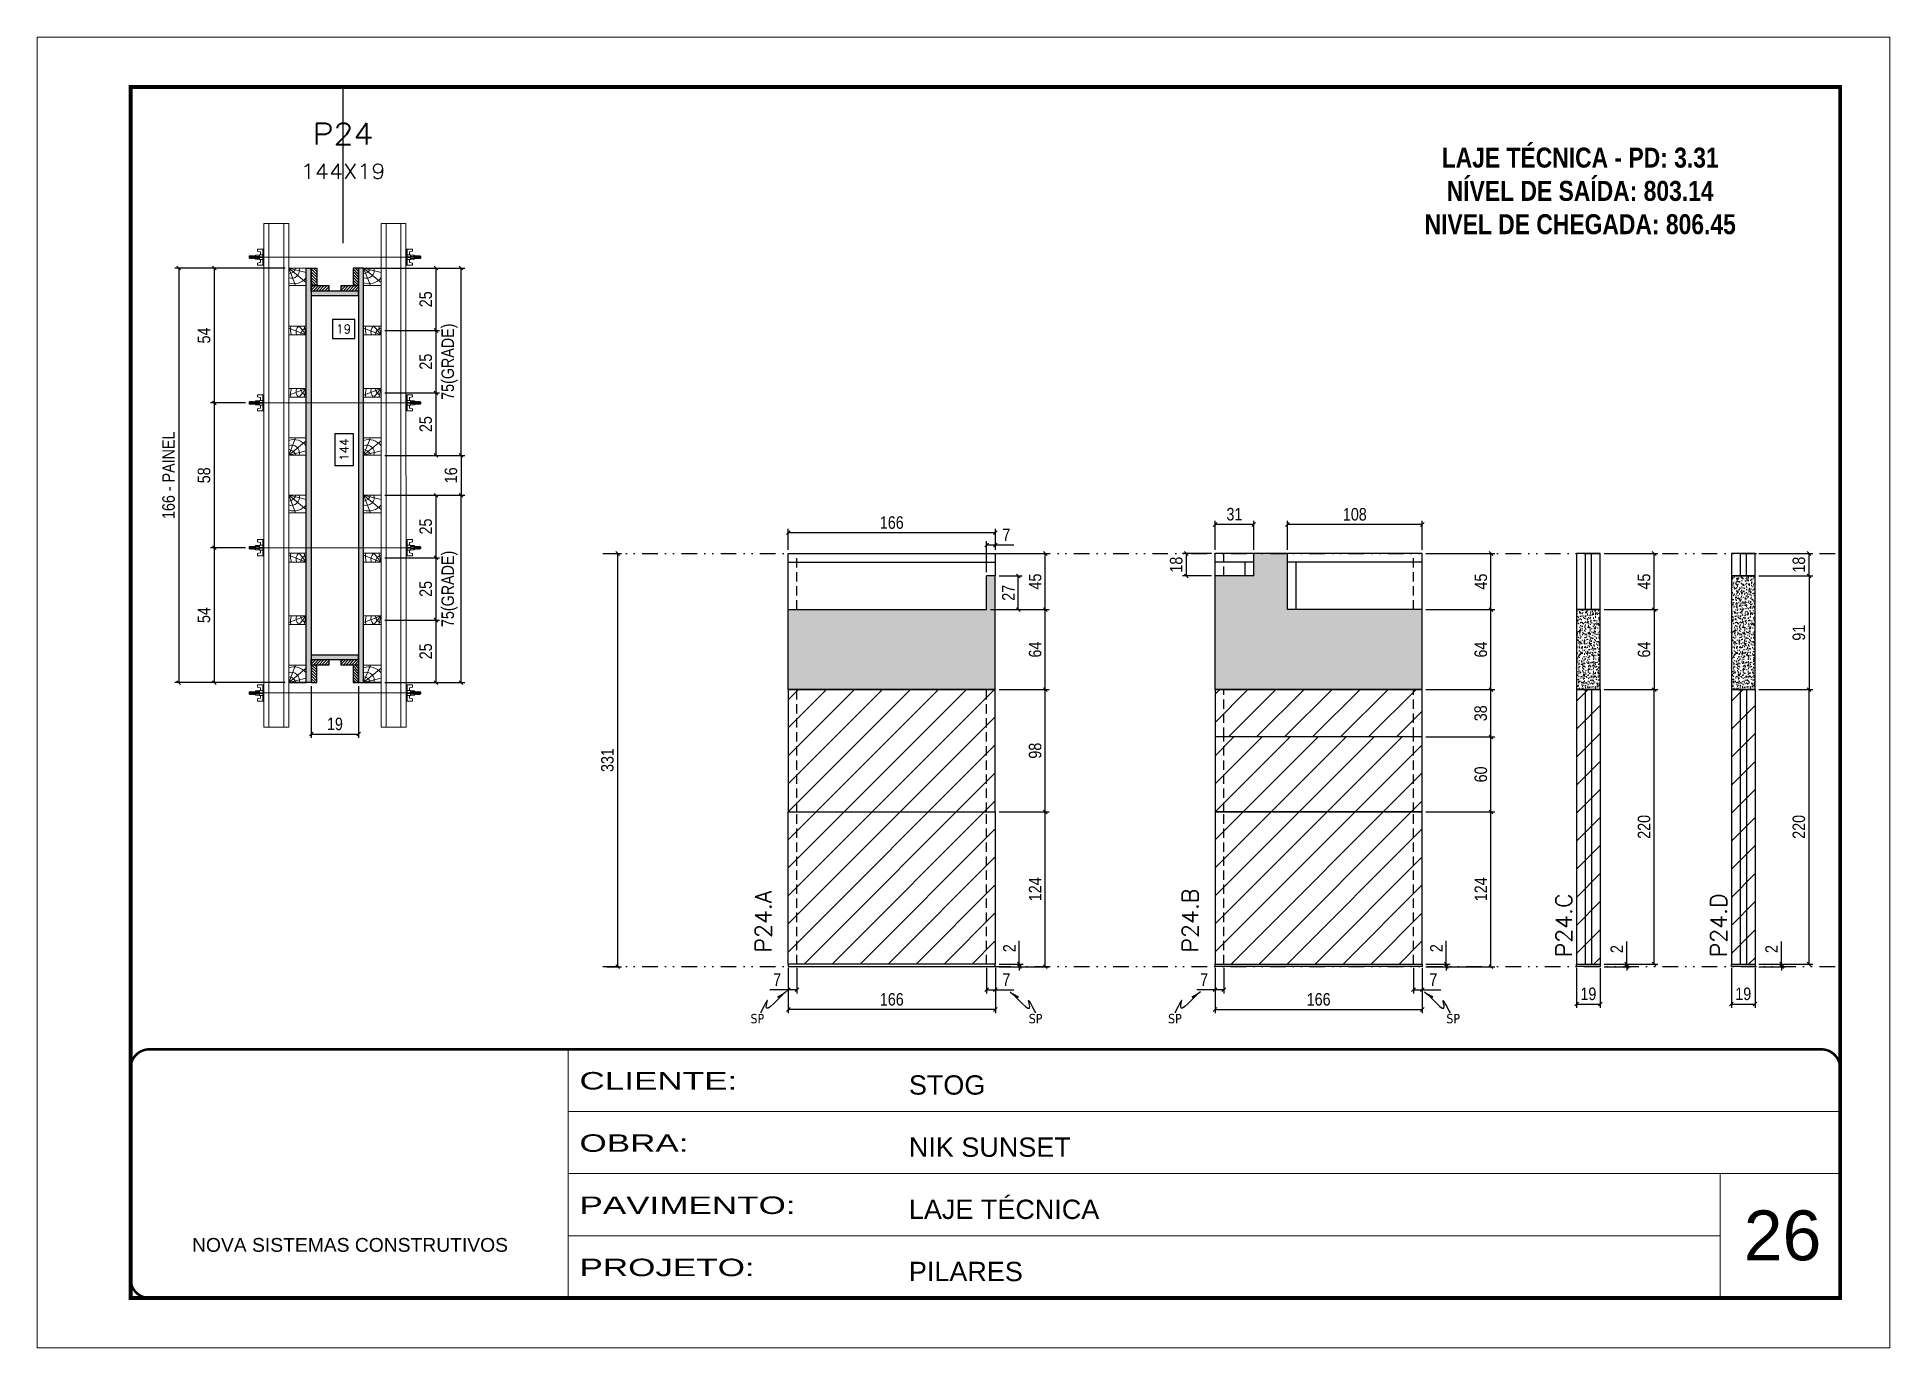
# Model space of a CAD drawing. Extents: x 808 to 7089, y -98 to 17032.
# Drawn here: x 2407 to 3892, y 9091 to 10141 of the extents above; entities that cross this region are included whole.
import ezdxf
from ezdxf.enums import TextEntityAlignment as Align

# ---------------------------------------------------------------- set-up
doc = ezdxf.new("R2010")
doc.units = 0
for name, pattern in [('CONTINUO', [0]), ('DASHED', [0.75, 0.5, -0.25]), ('DIVIDE2', [0.625, 0.25, -0.125, 0, -0.125, 0, -0.125]), ('HIDDEN', [0.375, 0.25, -0.125])]:
    doc.linetypes.add(name, pattern=pattern)
for name, color, linetype, lineweight in [('CARIMBO', 255, 'Continuous', 9), ('Folhas', 255, 'Continuous', 9), ('Hachura', 251, 'Continuous', 9), ('Madeira', 126, 'Continuous', 18), ('Perfil Metálico', 224, 'Continuous', 18), ('REAPROVEITAMENTO', 251, 'Continuous', 9), ('SARRAFO DE PRESSAO', 251, 'DASHED', 9), ('Texto Seção', 7, 'Continuous', 15)]:
    doc.layers.add(name, color=color, linetype=linetype, lineweight=lineweight)
for name, color, linetype in [('CHAPA', 1, 'Continuous'), ('COTA', 241, 'Continuous'), ('Cota Seção (2x)', 241, 'Continuous'), ('MEIO_PONT', 93, 'Continuous'), ('NOMENCLATURA', 7, 'Continuous'), ('Nível', 160, 'Continuous'), ('Painéis', 200, 'Continuous'), ('SARR_2.2x7', 40, 'Continuous'), ('SARRAFO', 251, 'Continuous'), ('Sarrafo de Pressão', 42, 'HIDDEN'), ('texto', 7, 'Continuous'), ('Texto de Titulo', 7, 'Continuous'), ('Texto Qtd Sarr', 242, 'Continuous')]:
    doc.layers.add(name, color=color, linetype=linetype)
doc.styles.add('ARIAL', font='arial.ttf')
doc.styles.add('COTA TECNICA', font='techl___.ttf', dxfattribs={"height": 10})
doc.styles.add('COTA TECNICA 2X', font='techl___.ttf', dxfattribs={"height": 10})
doc.styles.add('COTA TECNICA-50', font='techl___.ttf', dxfattribs={"height": 10})
doc.styles.add('REGUA-120', font='ROMANS.shx', dxfattribs={"height": 15})
doc.styles.add('ROMANC', font='techb___.ttf', dxfattribs={"height": 2.5})
doc.styles.add('ROMANS', font='romans.shx')
doc.styles.get("Standard").update_dxf_attribs({"font": 'arial.ttf'})
doc.styles.add('Tecnologia', font='')
doc.styles.get('Tecnologia').set_extended_font_data('Forgotten Futurist')
doc.dimstyles.new('COTA PAINEL-50', dxfattribs={"dimtxt": 10, "dimasz": 3, "dimexe": 3, "dimexo": 3, "dimgap": 3, "dimtad": 1, "dimdec": 1, "dimzin": 12, "dimdsep": 46, "dimtxsty": 'COTA TECNICA-50', "dimblk1": 'OBLIQUE', "dimblk2": 'OBLIQUE', "dimsah": 1, "dimcen": 0.9, "dimclrd": 4, "dimclre": 4, "dimclrt": 240, "dimadec": 1, "dimazin": 3, "dimtfac": 1, "dimtdec": 1, "dimtmove": 0, "dimatfit": 3, "dimfxl": 1, "dimtolj": 1, "dimtzin": 12, "dimarcsym": 0})
doc.dimstyles.new('PAINEL', dxfattribs={"dimtxt": 10, "dimasz": 3, "dimexe": 3, "dimexo": 3, "dimgap": 3, "dimtad": 1, "dimdec": 1, "dimzin": 12, "dimdsep": 46, "dimtxsty": 'COTA TECNICA', "dimblk1": 'OBLIQUE', "dimblk2": 'OBLIQUE', "dimsah": 1, "dimcen": 0.9, "dimclrd": 4, "dimclre": 4, "dimclrt": 240, "dimadec": 1, "dimazin": 3, "dimtfac": 1, "dimtdec": 1, "dimtmove": 0, "dimatfit": 3, "dimfxl": 1, "dimtolj": 1, "dimtzin": 12, "dimarcsym": 0})
doc.dimstyles.new('SECAO PILAR', dxfattribs={"dimtxt": 10, "dimasz": 3, "dimexe": 3, "dimexo": 3, "dimgap": 3, "dimtad": 1, "dimdec": 1, "dimlfac": 0.5, "dimzin": 12, "dimdsep": 46, "dimtxsty": 'COTA TECNICA 2X', "dimblk1": 'OBLIQUE', "dimblk2": 'OBLIQUE', "dimsah": 1, "dimcen": 0.9, "dimclrd": 256, "dimclre": 256, "dimclrt": 256, "dimadec": 1, "dimazin": 3, "dimtfac": 1, "dimtdec": 1, "dimtmove": 0, "dimatfit": 3, "dimfxl": 1, "dimtolj": 1, "dimtzin": 12, "dimarcsym": 0})
doc.dimstyles.new('SECÇÃO 2', dxfattribs={"dimtxt": 7, "dimasz": 6, "dimexe": 0.18, "dimexo": 2, "dimgap": -4, "dimtad": 3, "dimdec": 1, "dimlfac": 0.5, "dimzin": 12, "dimdsep": 46, "dimtxsty": 'ROMANS', "dimblk": 'ARCHTICK', "dimcen": 0.09, "dimse1": 1, "dimse2": 1, "dimsd1": 1, "dimsd2": 1, "dimclrd": 180, "dimclre": 5, "dimclrt": 1, "dimadec": 0, "dimazin": 3, "dimtfac": 1, "dimtdec": 1, "dimtofl": 0, "dimtmove": 0, "dimatfit": 3, "dimldrblk": 'ARCHTICK', "dimfxl": 1, "dimtolj": 1, "dimtzin": 0, "dimarcsym": 0})
doc.dimstyles.get("Standard").update_dxf_attribs({"dimtxt": 0.18, "dimasz": 0.18, "dimexe": 0.18, "dimexo": 0.0625, "dimgap": 0.09, "dimtad": 0, "dimtih": 1, "dimtoh": 1, "dimdec": 4, "dimzin": 0, "dimdsep": 46, "dimtxsty": 'Standard', "dimcen": 0.09, "dimadec": 0, "dimazin": 0, "dimtfac": 1, "dimtdec": 4, "dimtofl": 0, "dimtmove": 0, "dimatfit": 3, "dimfxl": 1, "dimtolj": 1, "dimtzin": 0, "dimarcsym": 0})
pattern_1 = [(135, (-20265.019, 19079.9764), (-1.12253202, -1.12253202), [])]

msp = doc.modelspace()

# ---------------------------------------------------------------- texts
at = {"layer": 'CARIMBO', "style": 'ARIAL'}
msp.add_text('26', height=40, dxfattribs=at).set_placement((3774.53, 9161.17))
at = {"layer": 'NOMENCLATURA', "color": 2, "insert": (3643.41, 10079.17), "char_height": 16, "attachment_point": 2, "style": 'ROMANC'}
msp.add_mtext_dynamic_manual_height_columns('\\PLAJE TÉCNICA - PD: 3.31\\PNÍVEL DE SAÍDA: 803.14\\PNIVEL DE CHEGADA: 806.45', width=328.3607, gutter_width=1, heights=[0], dxfattribs=at)
at = {"layer": 'texto', "color": 0, "char_height": 7.5, "attachment_point": 5}
for insert in [(2983.9, 9354.76), (3206.92, 9354.76), (3318.59, 9354.76), (3541.62, 9354.76)]:
    msp.add_mtext('{\\fTahoma|b0|i0|c0|p34;\\C4;SP}', dxfattribs=dict(at, insert=insert))
at = {"layer": 'Texto Seção', "char_height": 13, "width": 285.3299, "attachment_point": 7, "rotation": 90, "style": 'REGUA-120'}
for s, insert in [('P24.A', (2995.2, 9407.69)), ('P24.B', (3337.37, 9407.69)), ('P24.C', (3636.77, 9403.85)), ('P24.D', (3760.89, 9403.85))]:
    msp.add_mtext(s, dxfattribs=dict(at, insert=insert))

# ---------------------------------------------------------------- blocks, each defined once
blk = doc.blocks.new('9999999999')
at = {"color": 30, "linetype": 'CONTINUO'}
for p, q in [((98564.6, 34230.2), (98564.6, 34429.4)), ((98564.6, 34379.6), (99584, 34379.6)), ((98564.6, 34329.8), (99488, 34329.8)), ((99584, 34329.8), (99488, 34329.8)), ((99488, 34329.8), (99488, 34230.2)), ((98564.6, 34280), (99488, 34280))]:
    blk.add_line(p, q, dxfattribs=at)
at = {"color": 30, "linetype": 'CONTINUO', "const_width": 2}
blk.add_lwpolyline([(99584, 34230.2), (99584, 34414.4, 0.414214), (99569, 34429.4), (98229, 34429.4, 0.414214), (98214, 34414.4), (98214, 34245.2, 0.414214), (98229, 34230.2), (99584, 34230.2)], format="xyb", dxfattribs=at)
at = {"layer": 'Folhas'}
blk.add_lwpolyline([(98139, 34190.2), (99624, 34190.2), (99624, 35240.2), (98139, 35240.2)], close=True, dxfattribs=at)
at = {"layer": 'Folhas', "color": 30, "const_width": 3}
blk.add_lwpolyline([(98214, 34230.2), (99584, 34230.2), (99584, 35200.2), (98214, 35200.2)], close=True, dxfattribs=at)
at = {"color": 7, "linetype": 'Continuous', "ltscale": 5, "style": 'ARIAL'}
for s, height, p in [('STOG', 15.48, (98837.7, 34393.1)), ('NIK SUNSET', 15.48, (98837.7, 34343.3)), ('LAJE TÉCNICA', 15.483, (98837.7, 34293.5)), ('NOVA SISTEMAS CONSTRUTIVOS', 11.059, (98263.2, 34267.2)), ('PILARES', 15.48, (98837.7, 34243.7))]:
    blk.add_text(s, height=height, dxfattribs=at).set_placement(p)
at = {"layer": 'Folhas', "color": 7, "style": 'Tecnologia', "width": 1.5}
for s, p in [('CLIENTE:', (98573.7, 34397.2)), ('OBRA:', (98573.7, 34347.3)), ('PAVIMENTO:', (98573.7, 34297.5)), ('PROJETO:', (98573.7, 34247.7))]:
    blk.add_text(s, height=14, dxfattribs=at).set_placement(p)
blk = doc.blocks.new('_Oblique')
at = {"color": 0, "linetype": 'ByBlock', "lineweight": -2}
blk.add_line((-0.5, -0.5), (0.5, 0.5), dxfattribs=at)
blk = doc.blocks.new('*D881')
at = {"layer": 'COTA', "color": 4, "lineweight": -2, "transparency": 16777216}
for p, q in [((2863.2, 9727.4), (2875.1, 9727.4)), ((2872.1, 9396.4), (2872.1, 9727.4)), ((2863.2, 9396.4), (2875.1, 9396.4))]:
    blk.add_line(p, q, dxfattribs=at)
at = {"layer": 'Defpoints', "color": 0, "transparency": 16777216}
for p in [(2860.2, 9727.4), (2872.1, 9727.4), (2860.2, 9396.4)]:
    blk.add_point(p, dxfattribs=at)
at = {"layer": 'COTA', "color": 4, "lineweight": -2, "transparency": 16777216, "xscale": 3, "yscale": 3, "zscale": 3}
for p, rotation in [((2872.1, 9727.4), 90), ((2872.1, 9396.4), 270)]:
    blk.add_blockref('_Oblique', p, dxfattribs=dict(at, rotation=rotation))
at = {"layer": 'COTA', "color": 240, "transparency": 16777216, "insert": (2863.8, 9561.9), "char_height": 10, "attachment_point": 5, "rotation": 90, "style": 'COTA TECNICA-50'}
blk.add_mtext('\\A1;331', dxfattribs=at)
blk = doc.blocks.new('*D864')
at = {"layer": 'COTA', "color": 4, "lineweight": -2, "transparency": 16777216}
for p, q in [((3008.7, 9395.4), (3008.7, 9359.1)), ((3174.7, 9395.4), (3174.7, 9359.1)), ((3174.7, 9362.1), (3008.7, 9362.1))]:
    blk.add_line(p, q, dxfattribs=at)
at = {"layer": 'Defpoints', "color": 0, "transparency": 16777216}
for p in [(3008.7, 9398.4), (3174.7, 9398.4), (3008.7, 9362.1)]:
    blk.add_point(p, dxfattribs=at)
at = {"layer": 'COTA', "color": 4, "lineweight": -2, "transparency": 16777216, "xscale": 3, "yscale": 3, "zscale": 3, "rotation": 180}
blk.add_blockref('_Oblique', (3008.7, 9362.1), dxfattribs=at)
at = {"layer": 'COTA', "color": 4, "lineweight": -2, "transparency": 16777216, "xscale": 3, "yscale": 3, "zscale": 3}
blk.add_blockref('_Oblique', (3174.7, 9362.1), dxfattribs=at)
at = {"layer": 'COTA', "color": 240, "transparency": 16777216, "insert": (3091.7, 9370.2), "char_height": 10, "attachment_point": 5, "style": 'COTA TECNICA'}
blk.add_mtext('\\A1;166', dxfattribs=at)
blk = doc.blocks.new('*D865')
at = {"layer": 'COTA', "color": 4, "lineweight": -2, "transparency": 16777216}
for p, q in [((3167.7, 9395.4), (3167.7, 9374.9)), ((3174.7, 9393.4), (3174.7, 9374.9)), ((3167.7, 9377.9), (3174.7, 9377.9)), ((3174.7, 9377.9), (3189.4, 9377.9))]:
    blk.add_line(p, q, dxfattribs=at)
at = {"layer": 'Defpoints', "color": 0, "transparency": 16777216}
for p in [(3167.7, 9398.4), (3174.7, 9396.4), (3174.7, 9377.9)]:
    blk.add_point(p, dxfattribs=at)
at = {"layer": 'COTA', "color": 4, "lineweight": -2, "transparency": 16777216, "xscale": 3, "yscale": 3, "zscale": 3, "rotation": 180}
blk.add_blockref('_Oblique', (3167.7, 9377.9), dxfattribs=at)
at = {"layer": 'COTA', "color": 4, "lineweight": -2, "transparency": 16777216, "xscale": 3, "yscale": 3, "zscale": 3}
blk.add_blockref('_Oblique', (3174.7, 9377.9), dxfattribs=at)
at = {"layer": 'COTA', "color": 240, "transparency": 16777216, "insert": (3183.5, 9386), "char_height": 10, "attachment_point": 5, "style": 'COTA TECNICA-50'}
blk.add_mtext('\\A1;7', dxfattribs=at)
blk = doc.blocks.new('*D866')
at = {"layer": 'COTA', "color": 4, "lineweight": -2, "transparency": 16777216}
for p, q in [((3008.7, 9393.4), (3008.7, 9374.9)), ((3015.7, 9395.4), (3015.7, 9374.9)), ((3008.7, 9377.9), (2993.9, 9377.9)), ((3015.7, 9377.9), (3008.7, 9377.9))]:
    blk.add_line(p, q, dxfattribs=at)
at = {"layer": 'Defpoints', "color": 0, "transparency": 16777216}
for p in [(3008.7, 9396.4), (3015.7, 9398.4), (3008.7, 9377.9)]:
    blk.add_point(p, dxfattribs=at)
at = {"layer": 'COTA', "color": 4, "lineweight": -2, "transparency": 16777216, "xscale": 3, "yscale": 3, "zscale": 3, "rotation": 180}
blk.add_blockref('_Oblique', (3008.7, 9377.9), dxfattribs=at)
at = {"layer": 'COTA', "color": 4, "lineweight": -2, "transparency": 16777216, "xscale": 3, "yscale": 3, "zscale": 3}
blk.add_blockref('_Oblique', (3015.7, 9377.9), dxfattribs=at)
at = {"layer": 'COTA', "color": 240, "transparency": 16777216, "insert": (2999.8, 9386), "char_height": 10, "attachment_point": 5, "style": 'COTA TECNICA-50'}
blk.add_mtext('\\A1;7', dxfattribs=at)
blk = doc.blocks.new('*D867')
at = {"layer": 'COTA', "color": 4, "linetype": 'ByBlock', "lineweight": -2, "transparency": 16777216}
for p, q in [((3177.7, 9520.4), (3217.7, 9520.4)), ((3214.7, 9396.4), (3214.7, 9520.4)), ((3177.7, 9396.4), (3217.7, 9396.4))]:
    blk.add_line(p, q, dxfattribs=at)
at = {"layer": 'Defpoints', "color": 0, "linetype": 'ByBlock', "transparency": 16777216}
for p in [(3174.7, 9520.4), (3214.7, 9520.4), (3174.7, 9396.4)]:
    blk.add_point(p, dxfattribs=at)
at = {"layer": 'COTA', "color": 4, "linetype": 'ByBlock', "lineweight": -2, "transparency": 16777216, "xscale": 3, "yscale": 3, "zscale": 3}
for p, rotation in [((3214.7, 9520.4), 90), ((3214.7, 9396.4), 270)]:
    blk.add_blockref('_Oblique', p, dxfattribs=dict(at, rotation=rotation))
at = {"layer": 'COTA', "color": 240, "linetype": 'ByBlock', "transparency": 16777216, "insert": (3206.6, 9458.4), "char_height": 10, "attachment_point": 5, "rotation": 90, "style": 'COTA TECNICA'}
blk.add_mtext('\\A1;124', dxfattribs=at)
blk = doc.blocks.new('*D868')
at = {"layer": 'COTA', "color": 4, "lineweight": -2, "transparency": 16777216}
for p, q in [((3193.9, 9398.4), (3193.9, 9417.2)), ((3177.7, 9398.4), (3196.9, 9398.4)), ((3177.7, 9396.4), (3196.9, 9396.4)), ((3193.9, 9396.4), (3193.9, 9398.4)), ((3193.9, 9396.4), (3193.9, 9393.4))]:
    blk.add_line(p, q, dxfattribs=at)
at = {"layer": 'Defpoints', "color": 0, "transparency": 16777216}
for p in [(3174.7, 9398.4), (3174.7, 9396.4), (3193.9, 9396.4)]:
    blk.add_point(p, dxfattribs=at)
at = {"layer": 'COTA', "color": 4, "lineweight": -2, "transparency": 16777216, "xscale": 3, "yscale": 3, "zscale": 3}
for p, rotation in [((3193.9, 9398.4), 270), ((3193.9, 9396.4), 90)]:
    blk.add_blockref('_Oblique', p, dxfattribs=dict(at, rotation=rotation))
at = {"layer": 'COTA', "color": 240, "transparency": 16777216, "insert": (3185.9, 9411.2), "char_height": 10, "attachment_point": 5, "rotation": 90, "style": 'COTA TECNICA-50'}
blk.add_mtext('\\A1;2', dxfattribs=at)
blk = doc.blocks.new('*D869')
at = {"layer": 'COTA', "color": 4, "linetype": 'ByBlock', "lineweight": -2, "transparency": 16777216}
for p, q in [((3177.7, 9520.4), (3217.7, 9520.4)), ((3214.7, 9396.4), (3214.7, 9520.4)), ((3177.7, 9396.4), (3217.7, 9396.4))]:
    blk.add_line(p, q, dxfattribs=at)
at = {"layer": 'Defpoints', "color": 0, "linetype": 'ByBlock', "transparency": 16777216}
for p in [(3174.7, 9520.4), (3214.7, 9520.4), (3174.7, 9396.4)]:
    blk.add_point(p, dxfattribs=at)
at = {"layer": 'COTA', "color": 4, "linetype": 'ByBlock', "lineweight": -2, "transparency": 16777216, "xscale": 3, "yscale": 3, "zscale": 3}
for p, rotation in [((3214.7, 9520.4), 90), ((3214.7, 9396.4), 270)]:
    blk.add_blockref('_Oblique', p, dxfattribs=dict(at, rotation=rotation))
at = {"layer": 'COTA', "color": 240, "linetype": 'ByBlock', "transparency": 16777216, "insert": (3206.6, 9458.4), "char_height": 10, "attachment_point": 5, "rotation": 90, "style": 'COTA TECNICA'}
blk.add_mtext('\\A1;124', dxfattribs=at)
blk = doc.blocks.new('*D870')
at = {"layer": 'COTA', "color": 4, "lineweight": -2, "transparency": 16777216}
for p, q in [((3177.7, 9618.4), (3217.7, 9618.4)), ((3214.7, 9520.4), (3214.7, 9618.4)), ((3177.7, 9520.4), (3217.7, 9520.4))]:
    blk.add_line(p, q, dxfattribs=at)
at = {"layer": 'Defpoints', "color": 0, "transparency": 16777216}
for p in [(3174.7, 9618.4), (3214.7, 9618.4), (3174.7, 9520.4)]:
    blk.add_point(p, dxfattribs=at)
at = {"layer": 'COTA', "color": 4, "lineweight": -2, "transparency": 16777216, "xscale": 3, "yscale": 3, "zscale": 3}
for p, rotation in [((3214.7, 9618.4), 90), ((3214.7, 9520.4), 270)]:
    blk.add_blockref('_Oblique', p, dxfattribs=dict(at, rotation=rotation))
at = {"layer": 'COTA', "color": 240, "transparency": 16777216, "insert": (3206.6, 9569.4), "char_height": 10, "attachment_point": 5, "rotation": 90, "style": 'COTA TECNICA-50'}
blk.add_mtext('\\A1;98', dxfattribs=at)
blk = doc.blocks.new('*D851')
at = {"layer": 'COTA', "color": 4, "lineweight": -2, "transparency": 16777216}
for p, q in [((3350.8, 9395.4), (3350.8, 9359.1)), ((3516.8, 9395.4), (3516.8, 9359.1)), ((3350.8, 9362.1), (3516.8, 9362.1))]:
    blk.add_line(p, q, dxfattribs=at)
at = {"layer": 'Defpoints', "color": 0, "transparency": 16777216}
for p in [(3350.8, 9398.4), (3516.8, 9398.4), (3516.8, 9362.1)]:
    blk.add_point(p, dxfattribs=at)
at = {"layer": 'COTA', "color": 4, "lineweight": -2, "transparency": 16777216, "xscale": 3, "yscale": 3, "zscale": 3, "rotation": 180}
blk.add_blockref('_Oblique', (3350.8, 9362.1), dxfattribs=at)
at = {"layer": 'COTA', "color": 4, "lineweight": -2, "transparency": 16777216, "xscale": 3, "yscale": 3, "zscale": 3}
blk.add_blockref('_Oblique', (3516.8, 9362.1), dxfattribs=at)
at = {"layer": 'COTA', "color": 240, "transparency": 16777216, "insert": (3433.8, 9370.2), "char_height": 10, "attachment_point": 5, "style": 'COTA TECNICA'}
blk.add_mtext('\\A1;166', dxfattribs=at)
blk = doc.blocks.new('*D852')
at = {"layer": 'COTA', "color": 4, "lineweight": -2, "transparency": 16777216}
for p, q in [((3350.8, 9393.4), (3350.8, 9374.9)), ((3357.8, 9395.4), (3357.8, 9374.9)), ((3350.8, 9377.9), (3336.1, 9377.9)), ((3357.8, 9377.9), (3350.8, 9377.9))]:
    blk.add_line(p, q, dxfattribs=at)
at = {"layer": 'Defpoints', "color": 0, "transparency": 16777216}
for p in [(3350.8, 9396.4), (3357.8, 9398.4), (3350.8, 9377.9)]:
    blk.add_point(p, dxfattribs=at)
at = {"layer": 'COTA', "color": 4, "lineweight": -2, "transparency": 16777216, "xscale": 3, "yscale": 3, "zscale": 3, "rotation": 180}
blk.add_blockref('_Oblique', (3350.8, 9377.9), dxfattribs=at)
at = {"layer": 'COTA', "color": 4, "lineweight": -2, "transparency": 16777216, "xscale": 3, "yscale": 3, "zscale": 3}
blk.add_blockref('_Oblique', (3357.8, 9377.9), dxfattribs=at)
at = {"layer": 'COTA', "color": 240, "transparency": 16777216, "insert": (3342, 9386), "char_height": 10, "attachment_point": 5, "style": 'COTA TECNICA-50'}
blk.add_mtext('\\A1;7', dxfattribs=at)
blk = doc.blocks.new('*D853')
at = {"layer": 'COTA', "color": 4, "lineweight": -2, "transparency": 16777216}
for p, q in [((3509.8, 9395.4), (3509.8, 9374.9)), ((3516.8, 9393.4), (3516.8, 9374.9)), ((3509.8, 9377.9), (3516.8, 9377.9)), ((3516.8, 9377.9), (3531.6, 9377.9))]:
    blk.add_line(p, q, dxfattribs=at)
at = {"layer": 'Defpoints', "color": 0, "transparency": 16777216}
for p in [(3509.8, 9398.4), (3516.8, 9396.4), (3516.8, 9377.9)]:
    blk.add_point(p, dxfattribs=at)
at = {"layer": 'COTA', "color": 4, "lineweight": -2, "transparency": 16777216, "xscale": 3, "yscale": 3, "zscale": 3, "rotation": 180}
blk.add_blockref('_Oblique', (3509.8, 9377.9), dxfattribs=at)
at = {"layer": 'COTA', "color": 4, "lineweight": -2, "transparency": 16777216, "xscale": 3, "yscale": 3, "zscale": 3}
blk.add_blockref('_Oblique', (3516.8, 9377.9), dxfattribs=at)
at = {"layer": 'COTA', "color": 240, "transparency": 16777216, "insert": (3525.7, 9386), "char_height": 10, "attachment_point": 5, "style": 'COTA TECNICA-50'}
blk.add_mtext('\\A1;7', dxfattribs=at)
blk = doc.blocks.new('*D854')
at = {"layer": 'COTA', "color": 4, "linetype": 'ByBlock', "lineweight": -2, "transparency": 16777216}
for p, q in [((3519.8, 9520.4), (3574.9, 9520.4)), ((3571.9, 9396.4), (3571.9, 9520.4)), ((3519.8, 9396.4), (3574.9, 9396.4))]:
    blk.add_line(p, q, dxfattribs=at)
at = {"layer": 'Defpoints', "color": 0, "linetype": 'ByBlock', "transparency": 16777216}
for p in [(3516.8, 9520.4), (3571.9, 9520.4), (3516.8, 9396.4)]:
    blk.add_point(p, dxfattribs=at)
at = {"layer": 'COTA', "color": 4, "linetype": 'ByBlock', "lineweight": -2, "transparency": 16777216, "xscale": 3, "yscale": 3, "zscale": 3}
for p, rotation in [((3571.9, 9520.4), 90), ((3571.9, 9396.4), 270)]:
    blk.add_blockref('_Oblique', p, dxfattribs=dict(at, rotation=rotation))
at = {"layer": 'COTA', "color": 240, "linetype": 'ByBlock', "transparency": 16777216, "insert": (3563.8, 9458.4), "char_height": 10, "attachment_point": 5, "rotation": 90, "style": 'COTA TECNICA'}
blk.add_mtext('\\A1;124', dxfattribs=at)
blk = doc.blocks.new('*D855')
at = {"layer": 'COTA', "color": 4, "lineweight": -2, "transparency": 16777216}
for p, q in [((3536.1, 9398.4), (3536.1, 9417.2)), ((3519.8, 9398.4), (3539.1, 9398.4)), ((3519.8, 9396.4), (3539.1, 9396.4)), ((3536.1, 9396.4), (3536.1, 9398.4)), ((3536.1, 9396.4), (3536.1, 9393.4))]:
    blk.add_line(p, q, dxfattribs=at)
at = {"layer": 'Defpoints', "color": 0, "transparency": 16777216}
for p in [(3516.8, 9398.4), (3516.8, 9396.4), (3536.1, 9396.4)]:
    blk.add_point(p, dxfattribs=at)
at = {"layer": 'COTA', "color": 4, "lineweight": -2, "transparency": 16777216, "xscale": 3, "yscale": 3, "zscale": 3}
for p, rotation in [((3536.1, 9398.4), 270), ((3536.1, 9396.4), 90)]:
    blk.add_blockref('_Oblique', p, dxfattribs=dict(at, rotation=rotation))
at = {"layer": 'COTA', "color": 240, "transparency": 16777216, "insert": (3528.1, 9411.2), "char_height": 10, "attachment_point": 5, "rotation": 90, "style": 'COTA TECNICA-50'}
blk.add_mtext('\\A1;2', dxfattribs=at)
blk = doc.blocks.new('*D856')
at = {"layer": 'COTA', "color": 4, "lineweight": -2, "transparency": 16777216}
for p, q in [((3519.8, 9580.4), (3574.9, 9580.4)), ((3571.9, 9520.4), (3571.9, 9580.4)), ((3519.8, 9520.4), (3574.9, 9520.4))]:
    blk.add_line(p, q, dxfattribs=at)
at = {"layer": 'Defpoints', "color": 0, "transparency": 16777216}
for p in [(3516.8, 9580.4), (3571.9, 9580.4), (3516.8, 9520.4)]:
    blk.add_point(p, dxfattribs=at)
at = {"layer": 'COTA', "color": 4, "lineweight": -2, "transparency": 16777216, "xscale": 3, "yscale": 3, "zscale": 3}
for p, rotation in [((3571.9, 9580.4), 90), ((3571.9, 9520.4), 270)]:
    blk.add_blockref('_Oblique', p, dxfattribs=dict(at, rotation=rotation))
at = {"layer": 'COTA', "color": 240, "transparency": 16777216, "insert": (3563.8, 9550.4), "char_height": 10, "attachment_point": 5, "rotation": 90, "style": 'COTA TECNICA-50'}
blk.add_mtext('\\A1;60', dxfattribs=at)
blk = doc.blocks.new('*D857')
at = {"layer": 'COTA', "color": 4, "lineweight": -2, "transparency": 16777216}
for p, q in [((3519.8, 9618.4), (3574.9, 9618.4)), ((3571.9, 9580.4), (3571.9, 9618.4)), ((3520.1, 9580.4), (3574.9, 9580.4))]:
    blk.add_line(p, q, dxfattribs=at)
at = {"layer": 'Defpoints', "color": 0, "transparency": 16777216}
for p in [(3516.8, 9618.4), (3571.9, 9618.4), (3517.1, 9580.4)]:
    blk.add_point(p, dxfattribs=at)
at = {"layer": 'COTA', "color": 4, "lineweight": -2, "transparency": 16777216, "xscale": 3, "yscale": 3, "zscale": 3}
for p, rotation in [((3571.9, 9618.4), 90), ((3571.9, 9580.4), 270)]:
    blk.add_blockref('_Oblique', p, dxfattribs=dict(at, rotation=rotation))
at = {"layer": 'COTA', "color": 240, "transparency": 16777216, "insert": (3563.7, 9599.4), "char_height": 10, "attachment_point": 5, "rotation": 90, "style": 'COTA TECNICA'}
blk.add_mtext('\\A1;38', dxfattribs=at)
blk = doc.blocks.new('titulo1')
at = {"layer": 'Defpoints', "color": 252, "linetype": 'HIDDEN', "ltscale": 2}
blk.add_line((0, 0), (0, 125), dxfattribs=at)
at = {"layer": 'Defpoints', "style": 'ROMANS', "oblique": 15}
blk.add_attdef('FOLHA', text='', height=10, dxfattribs=at).set_placement((0, 15.6), align=Align.MIDDLE_CENTER)
at = {"layer": 'Texto Qtd Sarr', "color": 3, "style": 'ROMANS', "oblique": 15}
for tag, height, p in [('TITULO', 17, (0, 71.4)), ('SEÇÃO', 12, (0, 41.5))]:
    blk.add_attdef(tag, text='', height=height, dxfattribs=at).set_placement(p, align=Align.MIDDLE_CENTER)
blk = doc.blocks.new('*D858')
at = {"layer": 'Cota Seção (2x)', "color": 180, "lineweight": -2, "transparency": 16777216}
for p, q in [((2661.4, 9914.7), (2643.4, 9914.7)), ((2643.4, 9914.7), (2643.4, 9899.7)), ((2661.4, 9899.7), (2661.4, 9914.7)), ((2643.4, 9899.7), (2661.4, 9899.7))]:
    blk.add_line(p, q, dxfattribs=at)
at = {"layer": 'Defpoints', "color": 0, "transparency": 16777216}
for p in [(2626.4, 9916.7), (2664.4, 9916.7), (2626.4, 9895.7)]:
    blk.add_point(p, dxfattribs=at)
at = {"layer": 'Cota Seção (2x)', "color": 1, "transparency": 16777216, "insert": (2652.4, 9907.2), "char_height": 7, "attachment_point": 5, "style": 'ROMANS'}
blk.add_mtext('\\A1;19', dxfattribs=at)
blk = doc.blocks.new('_ArchTick')
at = {"color": 0, "linetype": 'ByBlock', "const_width": 0.15}
blk.add_lwpolyline([(-0.5, -0.5), (0.5, 0.5)], dxfattribs=at)
blk = doc.blocks.new('*D859')
at = {"layer": 'Cota Seção (2x)', "color": 180, "lineweight": -2, "transparency": 16777216}
for p, q in [((2660.4, 9823.1), (2645.4, 9823.1)), ((2645.4, 9823.1), (2645.4, 9797.8)), ((2660.4, 9797.8), (2660.4, 9823.1)), ((2645.4, 9797.8), (2660.4, 9797.8))]:
    blk.add_line(p, q, dxfattribs=at)
at = {"layer": 'Defpoints', "color": 0, "transparency": 16777216}
for p in [(2626.4, 9934), (2626.4, 9646), (2664.4, 9646)]:
    blk.add_point(p, dxfattribs=at)
at = {"layer": 'Cota Seção (2x)', "color": 1, "transparency": 16777216, "insert": (2652.9, 9810.5), "char_height": 7, "attachment_point": 5, "rotation": 90, "style": 'ROMANS'}
blk.add_mtext('\\A1;144', dxfattribs=at)
blk = doc.blocks.new('*D860')
at = {"layer": 'Cota Seção (2x)', "lineweight": -2, "transparency": 16777216}
for p, q in [((2605.4, 9956), (2517.2, 9956)), ((2520.2, 9956), (2520.2, 9624)), ((2605.4, 9624), (2517.2, 9624))]:
    blk.add_line(p, q, dxfattribs=at)
at = {"layer": 'Defpoints', "color": 0, "transparency": 16777216}
for p in [(2608.4, 9956), (2520.2, 9624), (2608.4, 9624)]:
    blk.add_point(p, dxfattribs=at)
at = {"layer": 'Cota Seção (2x)', "lineweight": -2, "transparency": 16777216, "xscale": 3, "yscale": 3, "zscale": 3}
for p, rotation in [((2520.2, 9956), 90), ((2520.2, 9624), 270)]:
    blk.add_blockref('_Oblique', p, dxfattribs=dict(at, rotation=rotation))
at = {"layer": 'Cota Seção (2x)', "transparency": 16777216, "insert": (2512.1, 9790), "char_height": 10, "attachment_point": 5, "rotation": 90, "style": 'COTA TECNICA 2X'}
blk.add_mtext('\\A1;166 - PAINEL', dxfattribs=at)
blk = doc.blocks.new('*D861')
at = {"layer": 'Cota Seção (2x)', "lineweight": -2, "transparency": 16777216}
for p, q in [((2605.4, 9956), (2545.7, 9956)), ((2548.7, 9956), (2548.7, 9848)), ((2573.6, 9848), (2545.7, 9848))]:
    blk.add_line(p, q, dxfattribs=at)
at = {"layer": 'Defpoints', "color": 0, "transparency": 16777216}
for p in [(2608.4, 9956), (2548.7, 9848), (2576.6, 9848)]:
    blk.add_point(p, dxfattribs=at)
at = {"layer": 'Cota Seção (2x)', "lineweight": -2, "transparency": 16777216, "xscale": 3, "yscale": 3, "zscale": 3}
for p, rotation in [((2548.7, 9956), 90), ((2548.7, 9848), 270)]:
    blk.add_blockref('_Oblique', p, dxfattribs=dict(at, rotation=rotation))
at = {"layer": 'Cota Seção (2x)', "transparency": 16777216, "insert": (2540.5, 9902), "char_height": 10, "attachment_point": 5, "rotation": 90, "style": 'COTA TECNICA 2X'}
blk.add_mtext('\\A1;54', dxfattribs=at)
blk = doc.blocks.new('*D862')
at = {"layer": 'Cota Seção (2x)', "lineweight": -2, "transparency": 16777216}
for p, q in [((2573.6, 9732), (2545.7, 9732)), ((2548.7, 9732), (2548.7, 9624)), ((2605.4, 9624), (2545.7, 9624))]:
    blk.add_line(p, q, dxfattribs=at)
at = {"layer": 'Defpoints', "color": 0, "transparency": 16777216}
for p in [(2576.6, 9732), (2548.7, 9624), (2608.4, 9624)]:
    blk.add_point(p, dxfattribs=at)
at = {"layer": 'Cota Seção (2x)', "lineweight": -2, "transparency": 16777216, "xscale": 3, "yscale": 3, "zscale": 3}
for p, rotation in [((2548.7, 9732), 90), ((2548.7, 9624), 270)]:
    blk.add_blockref('_Oblique', p, dxfattribs=dict(at, rotation=rotation))
at = {"layer": 'Cota Seção (2x)', "transparency": 16777216, "insert": (2540.5, 9678), "char_height": 10, "attachment_point": 5, "rotation": 90, "style": 'COTA TECNICA 2X'}
blk.add_mtext('\\A1;54', dxfattribs=at)
blk = doc.blocks.new('*D863')
at = {"layer": 'Cota Seção (2x)', "lineweight": -2, "transparency": 16777216}
for p, q in [((2671.4, 9956), (2729.3, 9956)), ((2726.3, 9956), (2726.3, 9906)), ((2685.4, 9906), (2729.3, 9906))]:
    blk.add_line(p, q, dxfattribs=at)
at = {"layer": 'Defpoints', "color": 0, "transparency": 16777216}
for p in [(2668.4, 9956), (2682.4, 9906), (2726.3, 9906)]:
    blk.add_point(p, dxfattribs=at)
at = {"layer": 'Cota Seção (2x)', "lineweight": -2, "transparency": 16777216, "xscale": 3, "yscale": 3, "zscale": 3}
for p, rotation in [((2726.3, 9956), 90), ((2726.3, 9906), 270)]:
    blk.add_blockref('_Oblique', p, dxfattribs=dict(at, rotation=rotation))
at = {"layer": 'Cota Seção (2x)', "transparency": 16777216, "insert": (2718.2, 9931), "char_height": 10, "attachment_point": 5, "rotation": 90, "style": 'COTA TECNICA 2X'}
blk.add_mtext('\\A1;25', dxfattribs=at)
blk = doc.blocks.new('C')
at = {"layer": 'Hachura', "color": 0}
for p, q in [((0, 3.22), (0, -3.22)), ((0.45, 3.22), (0, 3.22)), ((0.46, 3.16), (0, 3.16)), ((0.46, 3.05), (0, 3.05)), ((0.46, 2.88), (0, 2.88)), ((0, 2.75), (0, -1.16)), ((0.46, 2.65), (0, 2.65)), ((0.46, 2.23), (0, 2.23)), ((0.46, 1.51), (0, 1.51)), ((0.39, 0.49), (0.17, 0.49)), ((0.45, -3.23), (0.45, 3.22)), ((0.45, 3.22), (2.58, 3.22)), ((1.74, 0.97), (0.45, 0.97)), ((1.45, 0.1), (0.45, 0.1)), ((1.35, 1.94), (1.35, 0.96)), ((2.58, 2.39), (1.47, 2.09)), ((1.74, -0.97), (1.74, 0.97)), ((1.74, 0.97), (1.74, 0.84)), ((1.74, 0.97), (1.74, 0.84)), ((1.74, 0.84), (3.35, 0.84)), ((3.35, 0.45), (1.74, 0.45)), ((2.58, 3.22), (2.58, 2.39)), ((3.32, 0.84), (3.32, -0.84)), ((3.35, 0.84), (3.35, -0.84)), ((3.68, 0.45), (3.35, 0.45)), ((3.84, -0.52), (3.35, 0.45)), ((3.35, 0.06), (3.67, -0.57)), ((3.68, 0.45), (4.16, -0.52)), ((3.72, 0.5), (4.25, -0.57)), ((4.37, -0.55), (3.83, 0.53)), ((4.15, 0.45), (3.93, 0.45)), ((4.42, -0.52), (3.93, 0.45)), ((4.15, 0.45), (4.26, 0.45)), ((4.26, 0.45), (4.74, -0.52)), ((4.3, 0.5), (4.83, -0.57)), ((4.95, -0.55), (4.41, 0.53)), ((4.51, 0.45), (4.84, 0.45)), ((5, -0.52), (4.51, 0.45)), ((4.84, 0.45), (5.32, -0.52)), ((4.88, 0.5), (5.41, -0.57)), ((5.53, -0.55), (4.99, 0.53)), ((5.58, -0.52), (5.09, 0.45)), ((5.42, 0.45), (5.09, 0.45)), ((5.58, -0.52), (5.09, 0.45)), ((5.42, 0.45), (5.74, -0.19)), ((5.46, 0.5), (5.74, -0.07)), ((5.74, 0.19), (5.57, 0.53)), ((5.74, 0.32), (5.68, 0.45)), ((5.68, 0.45), (5.74, 0.45)), ((5.74, 0.45), (5.9, 0.29)), ((5.74, 0.45), (5.74, -0.52)), ((5.9, -0.36), (5.9, 0.29)), ((0.45, 0), (0, 0)), ((0.46, -1.52), (0, -1.52)), ((0.46, -2.23), (0, -2.23)), ((0.46, -2.65), (0, -2.65)), ((0.46, -2.88), (0, -2.88)), ((0.46, -3.05), (0, -3.05)), ((0.46, -3.16), (0, -3.16)), ((0, -3.22), (2.57, -3.22)), ((0.08, -0.48), (0.29, -0.48)), ((0.29, -0.48), (0.4, -0.48)), ((0.45, 0), (0.45, -0.97)), ((0.45, -0.16), (1.45, -0.16)), ((0.45, -0.65), (0.45, -0.32)), ((0.45, -3.23), (0.45, -0.65)), ((0.45, -0.97), (1.74, -0.97)), ((1.35, -1.94), (1.35, -0.97)), ((2.58, -2.39), (1.47, -2.1)), ((3.35, -0.32), (1.74, -0.32)), ((3.35, -0.84), (1.74, -0.84)), ((2.58, -3.23), (2.58, -2.39)), ((3.35, -0.07), (3.58, -0.52)), ((3.35, -0.52), (3.58, -0.52)), ((3.84, -0.52), (4.16, -0.52)), ((4.42, -0.52), (4.74, -0.52)), ((4.63, -0.52), (4.74, -0.52)), ((5, -0.52), (5.32, -0.52)), ((5.58, -0.52), (5.74, -0.52)), ((5.74, -0.52), (5.9, -0.36)), ((5.74, -0.52), (5.74, -0.52))]:
    blk.add_line(p, q, dxfattribs=at)
for centre, radius, start, end in [((1.52, 1.94), 0.161, 104.74356, 180), ((1.44, -0.03), 0.129, 272.69497, 87.30503), ((3.81, 0.39), 0.143, 25.56881, 154.43119), ((4.39, 0.39), 0.143, 25.56881, 154.43119), ((4.97, 0.39), 0.143, 25.56881, 154.43119), ((5.55, 0.39), 0.143, 25.56881, 154.43119), ((0.17, -0.37), 0.174, 221.74404, 317.85924), ((1.52, -1.94), 0.161, 180, 255.25644), ((3.71, -0.4), 0.174, 222.14076, 318.25596), ((4.29, -0.4), 0.174, 222.14076, 318.25596), ((4.87, -0.4), 0.174, 222.14076, 318.25596), ((5.45, -0.4), 0.174, 222.14076, 318.25596), ((5.61, -0.4), 0.174, 317.85924, 318.25596)]:
    blk.add_arc(centre, radius, start, end, dxfattribs=at)
blk = doc.blocks.new('*D880')
at = {"layer": 'Cota Seção (2x)', "lineweight": -2, "transparency": 16777216}
for p, q in [((2573.6, 9848), (2545.7, 9848)), ((2548.7, 9848), (2548.7, 9732)), ((2573.6, 9732), (2545.7, 9732))]:
    blk.add_line(p, q, dxfattribs=at)
at = {"layer": 'Defpoints', "color": 0, "transparency": 16777216}
for p in [(2576.6, 9848), (2548.7, 9732), (2576.6, 9732)]:
    blk.add_point(p, dxfattribs=at)
at = {"layer": 'Cota Seção (2x)', "lineweight": -2, "transparency": 16777216, "xscale": 3, "yscale": 3, "zscale": 3}
for p, rotation in [((2548.7, 9848), 90), ((2548.7, 9732), 270)]:
    blk.add_blockref('_Oblique', p, dxfattribs=dict(at, rotation=rotation))
at = {"layer": 'Cota Seção (2x)', "transparency": 16777216, "insert": (2540.5, 9790), "char_height": 10, "attachment_point": 5, "rotation": 90, "style": 'COTA TECNICA 2X'}
blk.add_mtext('\\A1;58', dxfattribs=at)
blk = doc.blocks.new('PONTALETE')
at = {"layer": 'Madeira'}
for q in [(2.71, 7), (7, 5.76), (7, 1.74)]:
    blk.add_line((0, 0), q, dxfattribs=at)
blk.add_lwpolyline([(0, 0), (7, 0), (7, 7), (0, 7)], close=True, dxfattribs=at)
for centre, radius, start, end in [((2.04, 0.06), 6.23, 37.28179, 109.09128), ((1.09, 0.9), 3.19, 343.60304, 109.98471), ((-0.21, -0.78), 3.09, 14.63219, 86.0383)]:
    blk.add_arc(centre, radius, start, end, dxfattribs=at)
blk = doc.blocks.new('MEIO PONTALETE')
at = {"layer": 'Madeira'}
for q in [(2.71, 7), (3.5, 2.88), (3.5, 0.87)]:
    blk.add_line((0, 0), q, dxfattribs=at)
blk.add_lwpolyline([(0, 0), (3.5, 0), (3.5, 7), (0, 7)], close=True, dxfattribs=at)
for centre, radius, start, end in [((2.04, 0.06), 6.23, 76.44987, 109.09128), ((1.09, 0.9), 3.19, 40.90626, 109.98471), ((-0.21, -0.78), 3.09, 14.63219, 86.0383)]:
    blk.add_arc(centre, radius, start, end, dxfattribs=at)
blk = doc.blocks.new('*D871')
at = {"layer": 'Cota Seção (2x)', "lineweight": -2, "transparency": 16777216}
for p, q in [((2685.4, 9906), (2729.3, 9906)), ((2726.3, 9906), (2726.3, 9856)), ((2685.4, 9856), (2729.3, 9856))]:
    blk.add_line(p, q, dxfattribs=at)
at = {"layer": 'Defpoints', "color": 0, "transparency": 16777216}
for p in [(2682.4, 9906), (2682.4, 9856), (2726.3, 9856)]:
    blk.add_point(p, dxfattribs=at)
at = {"layer": 'Cota Seção (2x)', "lineweight": -2, "transparency": 16777216, "xscale": 3, "yscale": 3, "zscale": 3}
for p, rotation in [((2726.3, 9906), 90), ((2726.3, 9856), 270)]:
    blk.add_blockref('_Oblique', p, dxfattribs=dict(at, rotation=rotation))
at = {"layer": 'Cota Seção (2x)', "transparency": 16777216, "insert": (2718.2, 9881), "char_height": 10, "attachment_point": 5, "rotation": 90, "style": 'COTA TECNICA 2X'}
blk.add_mtext('\\A1;25', dxfattribs=at)
blk = doc.blocks.new('*D872')
at = {"layer": 'Cota Seção (2x)', "lineweight": -2, "transparency": 16777216}
for p, q in [((2685.4, 9856), (2729.3, 9856)), ((2726.3, 9856), (2726.3, 9806)), ((2685.4, 9806), (2729.3, 9806))]:
    blk.add_line(p, q, dxfattribs=at)
at = {"layer": 'Defpoints', "color": 0, "transparency": 16777216}
for p in [(2682.4, 9856), (2682.4, 9806), (2726.3, 9806)]:
    blk.add_point(p, dxfattribs=at)
at = {"layer": 'Cota Seção (2x)', "lineweight": -2, "transparency": 16777216, "xscale": 3, "yscale": 3, "zscale": 3}
for p, rotation in [((2726.3, 9856), 90), ((2726.3, 9806), 270)]:
    blk.add_blockref('_Oblique', p, dxfattribs=dict(at, rotation=rotation))
at = {"layer": 'Cota Seção (2x)', "transparency": 16777216, "insert": (2718.2, 9831), "char_height": 10, "attachment_point": 5, "rotation": 90, "style": 'COTA TECNICA 2X'}
blk.add_mtext('\\A1;25', dxfattribs=at)
blk = doc.blocks.new('*D873')
at = {"layer": 'Cota Seção (2x)', "lineweight": -2, "transparency": 16777216}
for p, q in [((2685.4, 9774), (2729.3, 9774)), ((2726.3, 9774), (2726.3, 9724)), ((2685.4, 9724), (2729.3, 9724))]:
    blk.add_line(p, q, dxfattribs=at)
at = {"layer": 'Defpoints', "color": 0, "transparency": 16777216}
for p in [(2682.4, 9774), (2682.4, 9724), (2726.3, 9724)]:
    blk.add_point(p, dxfattribs=at)
at = {"layer": 'Cota Seção (2x)', "lineweight": -2, "transparency": 16777216, "xscale": 3, "yscale": 3, "zscale": 3}
for p, rotation in [((2726.3, 9774), 90), ((2726.3, 9724), 270)]:
    blk.add_blockref('_Oblique', p, dxfattribs=dict(at, rotation=rotation))
at = {"layer": 'Cota Seção (2x)', "transparency": 16777216, "insert": (2718.2, 9749), "char_height": 10, "attachment_point": 5, "rotation": 90, "style": 'COTA TECNICA 2X'}
blk.add_mtext('\\A1;25', dxfattribs=at)
blk = doc.blocks.new('*D874')
at = {"layer": 'Cota Seção (2x)', "lineweight": -2, "transparency": 16777216}
for p, q in [((2685.4, 9724), (2729.3, 9724)), ((2726.3, 9724), (2726.3, 9674)), ((2685.4, 9674), (2729.3, 9674))]:
    blk.add_line(p, q, dxfattribs=at)
at = {"layer": 'Defpoints', "color": 0, "transparency": 16777216}
for p in [(2682.4, 9724), (2682.4, 9674), (2726.3, 9674)]:
    blk.add_point(p, dxfattribs=at)
at = {"layer": 'Cota Seção (2x)', "lineweight": -2, "transparency": 16777216, "xscale": 3, "yscale": 3, "zscale": 3}
for p, rotation in [((2726.3, 9724), 90), ((2726.3, 9674), 270)]:
    blk.add_blockref('_Oblique', p, dxfattribs=dict(at, rotation=rotation))
at = {"layer": 'Cota Seção (2x)', "transparency": 16777216, "insert": (2718.2, 9699), "char_height": 10, "attachment_point": 5, "rotation": 90, "style": 'COTA TECNICA 2X'}
blk.add_mtext('\\A1;25', dxfattribs=at)
blk = doc.blocks.new('*D875')
at = {"layer": 'Cota Seção (2x)', "lineweight": -2, "transparency": 16777216}
for p, q in [((2685.4, 9674), (2729.3, 9674)), ((2726.3, 9674), (2726.3, 9624)), ((2685.4, 9624), (2729.3, 9624))]:
    blk.add_line(p, q, dxfattribs=at)
at = {"layer": 'Defpoints', "color": 0, "transparency": 16777216}
for p in [(2682.4, 9674), (2682.4, 9624), (2726.3, 9624)]:
    blk.add_point(p, dxfattribs=at)
at = {"layer": 'Cota Seção (2x)', "lineweight": -2, "transparency": 16777216, "xscale": 3, "yscale": 3, "zscale": 3}
for p, rotation in [((2726.3, 9674), 90), ((2726.3, 9624), 270)]:
    blk.add_blockref('_Oblique', p, dxfattribs=dict(at, rotation=rotation))
at = {"layer": 'Cota Seção (2x)', "transparency": 16777216, "insert": (2718.2, 9649), "char_height": 10, "attachment_point": 5, "rotation": 90, "style": 'COTA TECNICA 2X'}
blk.add_mtext('\\A1;25', dxfattribs=at)
blk = doc.blocks.new('*D876')
at = {"layer": 'Cota Seção (2x)', "lineweight": -2, "transparency": 16777216}
for p, q in [((2685.4, 9774), (2749.5, 9774)), ((2746.5, 9624), (2746.5, 9774)), ((2685.4, 9624), (2749.5, 9624))]:
    blk.add_line(p, q, dxfattribs=at)
at = {"layer": 'Defpoints', "color": 0, "transparency": 16777216}
for p in [(2682.4, 9774), (2746.5, 9774), (2682.4, 9624)]:
    blk.add_point(p, dxfattribs=at)
at = {"layer": 'Cota Seção (2x)', "lineweight": -2, "transparency": 16777216, "xscale": 3, "yscale": 3, "zscale": 3}
for p, rotation in [((2746.5, 9774), 90), ((2746.5, 9624), 270)]:
    blk.add_blockref('_Oblique', p, dxfattribs=dict(at, rotation=rotation))
at = {"layer": 'Cota Seção (2x)', "transparency": 16777216, "insert": (2737.3, 9699), "char_height": 10, "attachment_point": 5, "rotation": 90, "style": 'COTA TECNICA 2X'}
blk.add_mtext('\\A1;75(GRADE)', dxfattribs=at)
blk = doc.blocks.new('*D877')
at = {"layer": 'Cota Seção (2x)', "lineweight": -2, "transparency": 16777216}
for p, q in [((2685.4, 9956), (2749.5, 9956)), ((2746.5, 9806), (2746.5, 9956)), ((2685.4, 9806), (2749.5, 9806))]:
    blk.add_line(p, q, dxfattribs=at)
at = {"layer": 'Defpoints', "color": 0, "transparency": 16777216}
for p in [(2682.4, 9956), (2746.5, 9956), (2682.4, 9806)]:
    blk.add_point(p, dxfattribs=at)
at = {"layer": 'Cota Seção (2x)', "lineweight": -2, "transparency": 16777216, "xscale": 3, "yscale": 3, "zscale": 3}
for p, rotation in [((2746.5, 9956), 90), ((2746.5, 9806), 270)]:
    blk.add_blockref('_Oblique', p, dxfattribs=dict(at, rotation=rotation))
at = {"layer": 'Cota Seção (2x)', "transparency": 16777216, "insert": (2737.3, 9881), "char_height": 10, "attachment_point": 5, "rotation": 90, "style": 'COTA TECNICA 2X'}
blk.add_mtext('\\A1;75(GRADE)', dxfattribs=at)
blk = doc.blocks.new('*D878')
at = {"layer": 'Cota Seção (2x)', "lineweight": -2, "transparency": 16777216}
for p, q in [((2626.4, 9621), (2626.4, 9579.7)), ((2664.4, 9621), (2664.4, 9579.7)), ((2626.4, 9582.7), (2664.4, 9582.7))]:
    blk.add_line(p, q, dxfattribs=at)
at = {"layer": 'Defpoints', "color": 0, "transparency": 16777216}
for p in [(2626.4, 9624), (2664.4, 9624), (2664.4, 9582.7)]:
    blk.add_point(p, dxfattribs=at)
at = {"layer": 'Cota Seção (2x)', "lineweight": -2, "transparency": 16777216, "xscale": 3, "yscale": 3, "zscale": 3, "rotation": 180}
blk.add_blockref('_Oblique', (2626.4, 9582.7), dxfattribs=at)
at = {"layer": 'Cota Seção (2x)', "lineweight": -2, "transparency": 16777216, "xscale": 3, "yscale": 3, "zscale": 3}
blk.add_blockref('_Oblique', (2664.4, 9582.7), dxfattribs=at)
at = {"layer": 'Cota Seção (2x)', "transparency": 16777216, "insert": (2645.4, 9590.8), "char_height": 10, "attachment_point": 5, "style": 'COTA TECNICA 2X'}
blk.add_mtext('\\A1;19', dxfattribs=at)
blk = doc.blocks.new('*D879')
at = {"layer": 'Cota Seção (2x)', "lineweight": -2, "transparency": 16777216}
for p, q in [((2685.4, 9806), (2749.5, 9806)), ((2746.5, 9806), (2746.5, 9774)), ((2685.4, 9774), (2749.5, 9774))]:
    blk.add_line(p, q, dxfattribs=at)
at = {"layer": 'Defpoints', "color": 0, "transparency": 16777216}
for p in [(2682.4, 9806), (2682.4, 9774), (2746.5, 9774)]:
    blk.add_point(p, dxfattribs=at)
at = {"layer": 'Cota Seção (2x)', "lineweight": -2, "transparency": 16777216, "xscale": 3, "yscale": 3, "zscale": 3}
for p, rotation in [((2746.5, 9806), 90), ((2746.5, 9774), 270)]:
    blk.add_blockref('_Oblique', p, dxfattribs=dict(at, rotation=rotation))
at = {"layer": 'Cota Seção (2x)', "transparency": 16777216, "insert": (2738.4, 9790), "char_height": 10, "attachment_point": 5, "rotation": 90, "style": 'COTA TECNICA 2X'}
blk.add_mtext('\\A1;16', dxfattribs=at)
blk = doc.blocks.new('*D886')
at = {"layer": 'COTA', "color": 4, "lineweight": -2, "transparency": 16777216}
for p, q in [((3640.5, 9395.4), (3640.5, 9363.5)), ((3659.5, 9395.4), (3659.5, 9363.5)), ((3640.5, 9366.5), (3659.5, 9366.5))]:
    blk.add_line(p, q, dxfattribs=at)
at = {"layer": 'Defpoints', "color": 0, "transparency": 16777216}
for p in [(3640.5, 9398.4), (3659.5, 9398.4), (3659.5, 9366.5)]:
    blk.add_point(p, dxfattribs=at)
at = {"layer": 'COTA', "color": 4, "lineweight": -2, "transparency": 16777216, "xscale": 3, "yscale": 3, "zscale": 3, "rotation": 180}
blk.add_blockref('_Oblique', (3640.5, 9366.5), dxfattribs=at)
at = {"layer": 'COTA', "color": 4, "lineweight": -2, "transparency": 16777216, "xscale": 3, "yscale": 3, "zscale": 3}
blk.add_blockref('_Oblique', (3659.5, 9366.5), dxfattribs=at)
at = {"layer": 'COTA', "color": 240, "transparency": 16777216, "insert": (3650, 9374.6), "char_height": 10, "attachment_point": 5, "style": 'COTA TECNICA'}
blk.add_mtext('\\A1;19', dxfattribs=at)
blk = doc.blocks.new('*D887')
at = {"layer": 'COTA', "color": 4, "lineweight": -2, "transparency": 16777216}
for p, q in [((3680.7, 9398.4), (3680.7, 9416.6)), ((3662.5, 9398.4), (3683.7, 9398.4)), ((3662.5, 9396.4), (3683.7, 9396.4)), ((3680.7, 9396.4), (3680.7, 9398.4)), ((3680.7, 9396.4), (3680.7, 9393.4))]:
    blk.add_line(p, q, dxfattribs=at)
at = {"layer": 'Defpoints', "color": 0, "transparency": 16777216}
for p in [(3659.5, 9398.4), (3659.5, 9396.4), (3680.7, 9398.4)]:
    blk.add_point(p, dxfattribs=at)
at = {"layer": 'COTA', "color": 4, "lineweight": -2, "transparency": 16777216, "xscale": 3, "yscale": 3, "zscale": 3}
for p, rotation in [((3680.7, 9398.4), 270), ((3680.7, 9396.4), 90)]:
    blk.add_blockref('_Oblique', p, dxfattribs=dict(at, rotation=rotation))
at = {"layer": 'COTA', "color": 240, "transparency": 16777216, "insert": (3672.7, 9410.5), "char_height": 10, "attachment_point": 5, "rotation": 90, "style": 'COTA TECNICA-50'}
blk.add_mtext('\\A1;2', dxfattribs=at)
blk = doc.blocks.new('*D890')
at = {"layer": 'COTA', "color": 4, "linetype": 'ByBlock', "lineweight": -2, "transparency": 16777216}
for p, q in [((3662.5, 9682.4), (3705.7, 9682.4)), ((3702.7, 9682.4), (3702.7, 9618.4)), ((3662.5, 9618.4), (3705.7, 9618.4))]:
    blk.add_line(p, q, dxfattribs=at)
at = {"layer": 'Defpoints', "color": 0, "linetype": 'ByBlock', "transparency": 16777216}
for p in [(3659.5, 9682.4), (3659.5, 9618.4), (3702.7, 9618.4)]:
    blk.add_point(p, dxfattribs=at)
at = {"layer": 'COTA', "color": 4, "linetype": 'ByBlock', "lineweight": -2, "transparency": 16777216, "xscale": 3, "yscale": 3, "zscale": 3}
for p, rotation in [((3702.7, 9682.4), 90), ((3702.7, 9618.4), 270)]:
    blk.add_blockref('_Oblique', p, dxfattribs=dict(at, rotation=rotation))
at = {"layer": 'COTA', "color": 240, "linetype": 'ByBlock', "transparency": 16777216, "insert": (3694.6, 9650.4), "char_height": 10, "attachment_point": 5, "rotation": 90, "style": 'COTA TECNICA'}
blk.add_mtext('\\A1;64', dxfattribs=at)
blk = doc.blocks.new('*D891')
at = {"layer": 'COTA', "color": 4, "lineweight": -2, "transparency": 16777216}
for p, q in [((3662.5, 9618.4), (3705.7, 9618.4)), ((3702.7, 9398.4), (3702.7, 9618.4)), ((3662.5, 9398.4), (3705.7, 9398.4))]:
    blk.add_line(p, q, dxfattribs=at)
at = {"layer": 'Defpoints', "color": 0, "transparency": 16777216}
for p in [(3659.5, 9618.4), (3702.7, 9618.4), (3659.5, 9398.4)]:
    blk.add_point(p, dxfattribs=at)
at = {"layer": 'COTA', "color": 4, "lineweight": -2, "transparency": 16777216, "xscale": 3, "yscale": 3, "zscale": 3}
for p, rotation in [((3702.7, 9618.4), 90), ((3702.7, 9398.4), 270)]:
    blk.add_blockref('_Oblique', p, dxfattribs=dict(at, rotation=rotation))
at = {"layer": 'COTA', "color": 240, "transparency": 16777216, "insert": (3694.6, 9508.4), "char_height": 10, "attachment_point": 5, "rotation": 90, "style": 'COTA TECNICA-50'}
blk.add_mtext('\\A1;220', dxfattribs=at)
blk = doc.blocks.new('*D883')
at = {"layer": 'COTA', "color": 4, "lineweight": -2, "transparency": 16777216}
for p, q in [((3764.6, 9395.4), (3764.6, 9363.5)), ((3783.6, 9395.4), (3783.6, 9363.5)), ((3764.6, 9366.5), (3783.6, 9366.5))]:
    blk.add_line(p, q, dxfattribs=at)
at = {"layer": 'Defpoints', "color": 0, "transparency": 16777216}
for p in [(3764.6, 9398.4), (3783.6, 9398.4), (3783.6, 9366.5)]:
    blk.add_point(p, dxfattribs=at)
at = {"layer": 'COTA', "color": 4, "lineweight": -2, "transparency": 16777216, "xscale": 3, "yscale": 3, "zscale": 3, "rotation": 180}
blk.add_blockref('_Oblique', (3764.6, 9366.5), dxfattribs=at)
at = {"layer": 'COTA', "color": 4, "lineweight": -2, "transparency": 16777216, "xscale": 3, "yscale": 3, "zscale": 3}
blk.add_blockref('_Oblique', (3783.6, 9366.5), dxfattribs=at)
at = {"layer": 'COTA', "color": 240, "transparency": 16777216, "insert": (3774.1, 9374.6), "char_height": 10, "attachment_point": 5, "style": 'COTA TECNICA'}
blk.add_mtext('\\A1;19', dxfattribs=at)
blk = doc.blocks.new('*D884')
at = {"layer": 'COTA', "color": 4, "lineweight": -2, "transparency": 16777216}
for p, q in [((3804.8, 9398.4), (3804.8, 9416.6)), ((3786.6, 9398.4), (3807.8, 9398.4)), ((3786.6, 9396.4), (3807.8, 9396.4)), ((3804.8, 9396.4), (3804.8, 9398.4)), ((3804.8, 9396.4), (3804.8, 9393.4))]:
    blk.add_line(p, q, dxfattribs=at)
at = {"layer": 'Defpoints', "color": 0, "transparency": 16777216}
for p in [(3783.6, 9398.4), (3783.6, 9396.4), (3804.8, 9398.4)]:
    blk.add_point(p, dxfattribs=at)
at = {"layer": 'COTA', "color": 4, "lineweight": -2, "transparency": 16777216, "xscale": 3, "yscale": 3, "zscale": 3}
for p, rotation in [((3804.8, 9398.4), 270), ((3804.8, 9396.4), 90)]:
    blk.add_blockref('_Oblique', p, dxfattribs=dict(at, rotation=rotation))
at = {"layer": 'COTA', "color": 240, "transparency": 16777216, "insert": (3796.8, 9410.5), "char_height": 10, "attachment_point": 5, "rotation": 90, "style": 'COTA TECNICA-50'}
blk.add_mtext('\\A1;2', dxfattribs=at)
blk = doc.blocks.new('*D888')
at = {"layer": 'COTA', "color": 4, "linetype": 'ByBlock', "lineweight": -2, "transparency": 16777216}
for p, q in [((3786.6, 9709.4), (3829.8, 9709.4)), ((3826.8, 9709.4), (3826.8, 9618.4)), ((3786.6, 9618.4), (3829.8, 9618.4))]:
    blk.add_line(p, q, dxfattribs=at)
at = {"layer": 'Defpoints', "color": 0, "linetype": 'ByBlock', "transparency": 16777216}
for p in [(3783.6, 9709.4), (3783.6, 9618.4), (3826.8, 9618.4)]:
    blk.add_point(p, dxfattribs=at)
at = {"layer": 'COTA', "color": 4, "linetype": 'ByBlock', "lineweight": -2, "transparency": 16777216, "xscale": 3, "yscale": 3, "zscale": 3}
for p, rotation in [((3826.8, 9709.4), 90), ((3826.8, 9618.4), 270)]:
    blk.add_blockref('_Oblique', p, dxfattribs=dict(at, rotation=rotation))
at = {"layer": 'COTA', "color": 240, "linetype": 'ByBlock', "transparency": 16777216, "insert": (3818.7, 9663.9), "char_height": 10, "attachment_point": 5, "rotation": 90, "style": 'COTA TECNICA'}
blk.add_mtext('\\A1;91', dxfattribs=at)
blk = doc.blocks.new('*D889')
at = {"layer": 'COTA', "color": 4, "lineweight": -2, "transparency": 16777216}
for p, q in [((3786.6, 9618.4), (3829.8, 9618.4)), ((3826.8, 9398.4), (3826.8, 9618.4)), ((3786.6, 9398.4), (3829.8, 9398.4))]:
    blk.add_line(p, q, dxfattribs=at)
at = {"layer": 'Defpoints', "color": 0, "transparency": 16777216}
for p in [(3783.6, 9618.4), (3826.8, 9618.4), (3783.6, 9398.4)]:
    blk.add_point(p, dxfattribs=at)
at = {"layer": 'COTA', "color": 4, "lineweight": -2, "transparency": 16777216, "xscale": 3, "yscale": 3, "zscale": 3}
for p, rotation in [((3826.8, 9618.4), 90), ((3826.8, 9398.4), 270)]:
    blk.add_blockref('_Oblique', p, dxfattribs=dict(at, rotation=rotation))
at = {"layer": 'COTA', "color": 240, "transparency": 16777216, "insert": (3818.7, 9508.4), "char_height": 10, "attachment_point": 5, "rotation": 90, "style": 'COTA TECNICA-50'}
blk.add_mtext('\\A1;220', dxfattribs=at)
blk = doc.blocks.new('*D885')
at = {"layer": 'COTA', "color": 4, "lineweight": -2, "transparency": 16777216}
for p, q in [((3662.5, 9727.4), (3705.7, 9727.4)), ((3702.7, 9682.4), (3702.7, 9727.4)), ((3662.5, 9682.4), (3705.7, 9682.4))]:
    blk.add_line(p, q, dxfattribs=at)
at = {"layer": 'Defpoints', "color": 0, "transparency": 16777216}
for p in [(3659.5, 9727.4), (3702.7, 9727.4), (3659.5, 9682.4)]:
    blk.add_point(p, dxfattribs=at)
at = {"layer": 'COTA', "color": 4, "lineweight": -2, "transparency": 16777216, "xscale": 3, "yscale": 3, "zscale": 3}
for p, rotation in [((3702.7, 9727.4), 90), ((3702.7, 9682.4), 270)]:
    blk.add_blockref('_Oblique', p, dxfattribs=dict(at, rotation=rotation))
at = {"layer": 'COTA', "color": 240, "transparency": 16777216, "insert": (3694.6, 9704.9), "char_height": 10, "attachment_point": 5, "rotation": 90, "style": 'COTA TECNICA'}
blk.add_mtext('\\A1;45', dxfattribs=at)
blk = doc.blocks.new('*D882')
at = {"layer": 'COTA', "color": 4, "lineweight": -2, "transparency": 16777216}
for p, q in [((3786.6, 9727.4), (3829.8, 9727.4)), ((3826.8, 9709.4), (3826.8, 9727.4)), ((3786.6, 9709.4), (3829.8, 9709.4))]:
    blk.add_line(p, q, dxfattribs=at)
at = {"layer": 'Defpoints', "color": 0, "transparency": 16777216}
for p in [(3783.6, 9727.4), (3826.8, 9727.4), (3783.6, 9709.4)]:
    blk.add_point(p, dxfattribs=at)
at = {"layer": 'COTA', "color": 4, "lineweight": -2, "transparency": 16777216, "xscale": 3, "yscale": 3, "zscale": 3}
for p, rotation in [((3826.8, 9727.4), 90), ((3826.8, 9709.4), 270)]:
    blk.add_blockref('_Oblique', p, dxfattribs=dict(at, rotation=rotation))
at = {"layer": 'COTA', "color": 240, "transparency": 16777216, "insert": (3818.7, 9718.4), "char_height": 10, "attachment_point": 5, "rotation": 90, "style": 'COTA TECNICA'}
blk.add_mtext('\\A1;18', dxfattribs=at)
blk = doc.blocks.new('*D895')
at = {"layer": 'COTA', "color": 4, "lineweight": -2, "transparency": 16777216}
for p, q in [((3519.8, 9682.4), (3574.9, 9682.4)), ((3571.9, 9618.4), (3571.9, 9682.4)), ((3519.8, 9618.4), (3574.9, 9618.4))]:
    blk.add_line(p, q, dxfattribs=at)
at = {"layer": 'Defpoints', "color": 0, "transparency": 16777216}
for p in [(3516.8, 9682.4), (3571.9, 9682.4), (3516.8, 9618.4)]:
    blk.add_point(p, dxfattribs=at)
at = {"layer": 'COTA', "color": 4, "lineweight": -2, "transparency": 16777216, "xscale": 3, "yscale": 3, "zscale": 3}
for p, rotation in [((3571.9, 9682.4), 90), ((3571.9, 9618.4), 270)]:
    blk.add_blockref('_Oblique', p, dxfattribs=dict(at, rotation=rotation))
at = {"layer": 'COTA', "color": 240, "transparency": 16777216, "insert": (3563.8, 9650.4), "char_height": 10, "attachment_point": 5, "rotation": 90, "style": 'COTA TECNICA-50'}
blk.add_mtext('\\A1;64', dxfattribs=at)
blk = doc.blocks.new('*D897')
at = {"layer": 'COTA', "color": 4, "lineweight": -2, "transparency": 16777216}
for p, q in [((3350.8, 9730.4), (3350.8, 9753.6)), ((3381.8, 9750.6), (3350.8, 9750.6)), ((3381.8, 9730.4), (3381.8, 9753.6))]:
    blk.add_line(p, q, dxfattribs=at)
at = {"layer": 'Defpoints', "color": 0, "transparency": 16777216}
for p in [(3350.8, 9750.6), (3350.8, 9727.4), (3381.8, 9727.4)]:
    blk.add_point(p, dxfattribs=at)
at = {"layer": 'COTA', "color": 4, "lineweight": -2, "transparency": 16777216, "xscale": 3, "yscale": 3, "zscale": 3, "rotation": 180}
blk.add_blockref('_Oblique', (3350.8, 9750.6), dxfattribs=at)
at = {"layer": 'COTA', "color": 4, "lineweight": -2, "transparency": 16777216, "xscale": 3, "yscale": 3, "zscale": 3}
blk.add_blockref('_Oblique', (3381.8, 9750.6), dxfattribs=at)
at = {"layer": 'COTA', "color": 240, "transparency": 16777216, "insert": (3366.3, 9758.8), "char_height": 10, "attachment_point": 5, "style": 'COTA TECNICA'}
blk.add_mtext('\\A1;31', dxfattribs=at)
blk = doc.blocks.new('*D898')
at = {"layer": 'COTA', "color": 4, "lineweight": -2, "transparency": 16777216}
for p, q in [((3347.8, 9727.4), (3324.8, 9727.4)), ((3327.8, 9709.4), (3327.8, 9727.4)), ((3347.8, 9709.4), (3324.8, 9709.4))]:
    blk.add_line(p, q, dxfattribs=at)
at = {"layer": 'Defpoints', "color": 0, "transparency": 16777216}
for p in [(3327.8, 9727.4), (3350.8, 9727.4), (3350.8, 9709.4)]:
    blk.add_point(p, dxfattribs=at)
at = {"layer": 'COTA', "color": 4, "lineweight": -2, "transparency": 16777216, "xscale": 3, "yscale": 3, "zscale": 3}
for p, rotation in [((3327.8, 9727.4), 90), ((3327.8, 9709.4), 270)]:
    blk.add_blockref('_Oblique', p, dxfattribs=dict(at, rotation=rotation))
at = {"layer": 'COTA', "color": 240, "transparency": 16777216, "insert": (3319.7, 9718.4), "char_height": 10, "attachment_point": 5, "rotation": 90, "style": 'COTA TECNICA'}
blk.add_mtext('\\A1;18', dxfattribs=at)
blk = doc.blocks.new('*D896')
at = {"layer": 'COTA', "color": 4, "lineweight": -2, "transparency": 16777216}
for p, q in [((3408.8, 9730.4), (3408.8, 9753.6)), ((3516.8, 9750.6), (3408.8, 9750.6)), ((3516.8, 9730.4), (3516.8, 9753.6))]:
    blk.add_line(p, q, dxfattribs=at)
at = {"layer": 'Defpoints', "color": 0, "transparency": 16777216}
for p in [(3408.8, 9750.6), (3408.8, 9727.4), (3516.8, 9727.4)]:
    blk.add_point(p, dxfattribs=at)
at = {"layer": 'COTA', "color": 4, "lineweight": -2, "transparency": 16777216, "xscale": 3, "yscale": 3, "zscale": 3, "rotation": 180}
blk.add_blockref('_Oblique', (3408.8, 9750.6), dxfattribs=at)
at = {"layer": 'COTA', "color": 4, "lineweight": -2, "transparency": 16777216, "xscale": 3, "yscale": 3, "zscale": 3}
blk.add_blockref('_Oblique', (3516.8, 9750.6), dxfattribs=at)
at = {"layer": 'COTA', "color": 240, "transparency": 16777216, "insert": (3462.8, 9758.7), "char_height": 10, "attachment_point": 5, "style": 'COTA TECNICA'}
blk.add_mtext('\\A1;108', dxfattribs=at)
blk = doc.blocks.new('*D899')
at = {"layer": 'COTA', "color": 4, "lineweight": -2, "transparency": 16777216}
for p, q in [((3519.8, 9727.4), (3574.9, 9727.4)), ((3571.9, 9682.4), (3571.9, 9727.4)), ((3519.8, 9682.4), (3574.9, 9682.4))]:
    blk.add_line(p, q, dxfattribs=at)
at = {"layer": 'Defpoints', "color": 0, "transparency": 16777216}
for p in [(3516.8, 9727.4), (3571.9, 9727.4), (3516.8, 9682.4)]:
    blk.add_point(p, dxfattribs=at)
at = {"layer": 'COTA', "color": 4, "lineweight": -2, "transparency": 16777216, "xscale": 3, "yscale": 3, "zscale": 3}
for p, rotation in [((3571.9, 9727.4), 90), ((3571.9, 9682.4), 270)]:
    blk.add_blockref('_Oblique', p, dxfattribs=dict(at, rotation=rotation))
at = {"layer": 'COTA', "color": 240, "transparency": 16777216, "insert": (3563.8, 9704.9), "char_height": 10, "attachment_point": 5, "rotation": 90, "style": 'COTA TECNICA'}
blk.add_mtext('\\A1;45', dxfattribs=at)
blk = doc.blocks.new('*D1027')
at = {"layer": 'COTA', "color": 4, "lineweight": -2, "transparency": 16777216}
for p, q in [((3177.7, 9682.4), (3217.7, 9682.4)), ((3214.7, 9618.4), (3214.7, 9682.4)), ((3177.7, 9618.4), (3217.7, 9618.4))]:
    blk.add_line(p, q, dxfattribs=at)
at = {"layer": 'Defpoints', "color": 0, "transparency": 16777216}
for p in [(3174.7, 9682.4), (3214.7, 9682.4), (3174.7, 9618.4)]:
    blk.add_point(p, dxfattribs=at)
at = {"layer": 'COTA', "color": 4, "lineweight": -2, "transparency": 16777216, "xscale": 3, "yscale": 3, "zscale": 3}
for p, rotation in [((3214.7, 9682.4), 90), ((3214.7, 9618.4), 270)]:
    blk.add_blockref('_Oblique', p, dxfattribs=dict(at, rotation=rotation))
at = {"layer": 'COTA', "color": 240, "transparency": 16777216, "insert": (3206.6, 9650.4), "char_height": 10, "attachment_point": 5, "rotation": 90, "style": 'COTA TECNICA-50'}
blk.add_mtext('\\A1;64', dxfattribs=at)
blk = doc.blocks.new('*D1029')
at = {"layer": 'COTA', "color": 4, "lineweight": -2, "transparency": 16777216}
for p, q in [((3177.7, 9727.4), (3217.7, 9727.4)), ((3214.7, 9682.4), (3214.7, 9727.4)), ((3177.7, 9682.4), (3217.7, 9682.4))]:
    blk.add_line(p, q, dxfattribs=at)
at = {"layer": 'Defpoints', "color": 0, "transparency": 16777216}
for p in [(3174.7, 9727.4), (3214.7, 9727.4), (3174.7, 9682.4)]:
    blk.add_point(p, dxfattribs=at)
at = {"layer": 'COTA', "color": 4, "lineweight": -2, "transparency": 16777216, "xscale": 3, "yscale": 3, "zscale": 3}
for p, rotation in [((3214.7, 9727.4), 90), ((3214.7, 9682.4), 270)]:
    blk.add_blockref('_Oblique', p, dxfattribs=dict(at, rotation=rotation))
at = {"layer": 'COTA', "color": 240, "transparency": 16777216, "insert": (3206.6, 9704.9), "char_height": 10, "attachment_point": 5, "rotation": 90, "style": 'COTA TECNICA'}
blk.add_mtext('\\A1;45', dxfattribs=at)
blk = doc.blocks.new('*D1028')
at = {"layer": 'COTA', "color": 4, "lineweight": -2, "transparency": 16777216}
for p, q in [((3008.7, 9730.4), (3008.7, 9747)), ((3174.7, 9744), (3008.7, 9744)), ((3174.7, 9730.4), (3174.7, 9747))]:
    blk.add_line(p, q, dxfattribs=at)
at = {"layer": 'Defpoints', "color": 0, "transparency": 16777216}
for p in [(3008.7, 9744), (3008.7, 9727.4), (3174.7, 9727.4)]:
    blk.add_point(p, dxfattribs=at)
at = {"layer": 'COTA', "color": 4, "lineweight": -2, "transparency": 16777216, "xscale": 3, "yscale": 3, "zscale": 3, "rotation": 180}
blk.add_blockref('_Oblique', (3008.7, 9744), dxfattribs=at)
at = {"layer": 'COTA', "color": 4, "lineweight": -2, "transparency": 16777216, "xscale": 3, "yscale": 3, "zscale": 3}
blk.add_blockref('_Oblique', (3174.7, 9744), dxfattribs=at)
at = {"layer": 'COTA', "color": 240, "transparency": 16777216, "insert": (3091.7, 9752.1), "char_height": 10, "attachment_point": 5, "style": 'COTA TECNICA'}
blk.add_mtext('\\A1;166', dxfattribs=at)
blk = doc.blocks.new('*D1030')
at = {"layer": 'Defpoints', "color": 0, "transparency": 16777216}
for p in [(3174.7, 9709.4), (3193.1, 9709.4), (3167.7, 9682.4)]:
    blk.add_point(p, dxfattribs=at)
at = {"layer": 'Painéis', "color": 4, "lineweight": -2, "transparency": 16777216}
for p, q in [((3177.7, 9709.4), (3196.1, 9709.4)), ((3193.1, 9682.4), (3193.1, 9709.4)), ((3170.7, 9682.4), (3196.1, 9682.4))]:
    blk.add_line(p, q, dxfattribs=at)
at = {"layer": 'Painéis', "color": 4, "lineweight": -2, "transparency": 16777216, "xscale": 3, "yscale": 3, "zscale": 3}
for p, rotation in [((3193.1, 9709.4), 90), ((3193.1, 9682.4), 270)]:
    blk.add_blockref('_Oblique', p, dxfattribs=dict(at, rotation=rotation))
at = {"layer": 'Painéis', "color": 240, "transparency": 16777216, "insert": (3185.1, 9695.9), "char_height": 10, "attachment_point": 5, "rotation": 90, "style": 'COTA TECNICA'}
blk.add_mtext('\\A1;27', dxfattribs=at)
blk = doc.blocks.new('*D1031')
at = {"layer": 'Defpoints', "color": 0, "transparency": 16777216}
for p in [(3174.7, 9734.2), (3174.7, 9727.4), (3167.7, 9709.4)]:
    blk.add_point(p, dxfattribs=at)
at = {"layer": 'Painéis', "color": 4, "lineweight": -2, "transparency": 16777216}
for p, q in [((3167.7, 9712.4), (3167.7, 9737.2)), ((3167.7, 9734.2), (3174.7, 9734.2)), ((3174.7, 9730.4), (3174.7, 9737.2)), ((3174.7, 9734.2), (3189.4, 9734.2))]:
    blk.add_line(p, q, dxfattribs=at)
at = {"layer": 'Painéis', "color": 4, "lineweight": -2, "transparency": 16777216, "xscale": 3, "yscale": 3, "zscale": 3, "rotation": 180}
blk.add_blockref('_Oblique', (3167.7, 9734.2), dxfattribs=at)
at = {"layer": 'Painéis', "color": 4, "lineweight": -2, "transparency": 16777216, "xscale": 3, "yscale": 3, "zscale": 3}
blk.add_blockref('_Oblique', (3174.7, 9734.2), dxfattribs=at)
at = {"layer": 'Painéis', "color": 240, "transparency": 16777216, "insert": (3183.5, 9742.3), "char_height": 10, "attachment_point": 5, "style": 'COTA TECNICA'}
blk.add_mtext('\\A1;7', dxfattribs=at)

# ---------------------------------------------------------------- dimensions: what is measured, and where the dimension line sits
at = {"layer": 'COTA'}
for base, p1, p2, angle, dimstyle, picture, middle in [((3008.67, 9744.04), (3174.67, 9727.44), (3008.67, 9727.44), 180, 'PAINEL', '*D1028', (3091.67, 9752.14)), ((3350.84, 9750.56), (3381.84, 9727.44), (3350.84, 9727.44), 180, 'PAINEL', '*D897', (3366.34, 9758.78)), ((3408.84, 9750.56), (3516.84, 9727.44), (3408.84, 9727.44), 180, 'PAINEL', '*D896', (3462.84, 9758.68)), ((2872.07, 9727.44), (2860.21, 9396.44), (2860.21, 9727.44), 90, 'COTA PAINEL-50', '*D881', (2863.85, 9561.94)), ((3214.71, 9727.44), (3174.67, 9682.44), (3174.67, 9727.44), 90, 'PAINEL', '*D1029', (3206.6, 9704.94)), ((3327.82, 9727.44), (3350.84, 9709.44), (3350.84, 9727.44), 90, 'PAINEL', '*D898', (3319.73, 9718.44)), ((3571.92, 9727.44), (3516.84, 9682.44), (3516.84, 9727.44), 90, 'PAINEL', '*D899', (3563.81, 9704.94)), ((3702.69, 9727.44), (3659.48, 9682.44), (3659.48, 9727.44), 90, 'PAINEL', '*D885', (3694.58, 9704.94)), ((3826.81, 9727.44), (3783.6, 9709.44), (3783.6, 9727.44), 90, 'PAINEL', '*D882', (3818.72, 9718.44)), ((3214.71, 9682.44), (3174.67, 9618.44), (3174.67, 9682.44), 90, 'COTA PAINEL-50', '*D1027', (3206.61, 9650.44)), ((3571.92, 9682.44), (3516.84, 9618.44), (3516.84, 9682.44), 90, 'COTA PAINEL-50', '*D895', (3563.82, 9650.44)), ((3214.71, 9618.44), (3174.67, 9520.44), (3174.67, 9618.44), 90, 'COTA PAINEL-50', '*D870', (3206.61, 9569.44)), ((3571.92, 9618.44), (3517.05, 9580.44), (3516.84, 9618.44), 90, 'PAINEL', '*D857', (3563.68, 9599.44)), ((3702.69, 9618.42), (3659.48, 9398.44), (3659.48, 9618.42), 90, 'COTA PAINEL-50', '*D891', (3694.59, 9508.43)), ((3826.81, 9618.42), (3783.6, 9398.44), (3783.6, 9618.42), 90, 'COTA PAINEL-50', '*D889', (3818.71, 9508.43)), ((3571.92, 9580.44), (3516.84, 9520.44), (3516.84, 9580.44), 90, 'COTA PAINEL-50', '*D856', (3563.82, 9550.44)), ((3008.67, 9377.93), (3015.67, 9398.44), (3008.67, 9396.44), 180, 'COTA PAINEL-50', '*D866', (2999.81, 9386)), ((3350.84, 9377.93), (3357.84, 9398.44), (3350.84, 9396.44), 180, 'COTA PAINEL-50', '*D852', (3341.97, 9386))]:
    dim = msp.add_linear_dim(base=base, p1=p1, p2=p2, angle=angle, dimstyle=dimstyle, dxfattribs=at)
    dim.commit()
    dim.dimension.update_dxf_attribs({"geometry": picture, "text_midpoint": middle})
at = {"layer": 'COTA', "linetype": 'ByBlock'}
for base, p1, p2, picture, middle in [((3826.81, 9618.42), (3783.6, 9709.44), (3783.6, 9618.42), '*D888', (3818.72, 9663.93)), ((3702.69, 9618.42), (3659.48, 9682.44), (3659.48, 9618.42), '*D890', (3694.59, 9650.43))]:
    dim = msp.add_linear_dim(base=base, p1=p1, p2=p2, angle=90, dimstyle='PAINEL', dxfattribs=at)
    dim.commit()
    dim.dimension.update_dxf_attribs({"geometry": picture, "text_midpoint": middle})
for p1, p2, distance, picture, middle in [((3174.67, 9396.44), (3174.67, 9520.44), -40.04, '*D867', (3206.64, 9458.44)), ((3174.67, 9396.44), (3174.67, 9520.44), -40.04, '*D869', (3206.64, 9458.44)), ((3516.84, 9396.44), (3516.84, 9520.44), -55.08, '*D854', (3563.85, 9458.44))]:
    dim = msp.add_aligned_dim(p1=p1, p2=p2, distance=distance, dimstyle='PAINEL', dxfattribs=at)
    dim.commit()
    dim.dimension.update_dxf_attribs({"geometry": picture, "text_midpoint": middle})
at = {"layer": 'COTA'}
for base, p1, p2, picture, middle in [((3193.93, 9396.44), (3174.67, 9398.44), (3174.67, 9396.44), '*D868', (3193.93, 9411.19)), ((3536.1, 9396.44), (3516.84, 9398.44), (3516.84, 9396.44), '*D855', (3536.1, 9411.19)), ((3680.67, 9398.44), (3659.48, 9396.44), (3659.48, 9398.44), '*D887', (3680.67, 9410.5)), ((3804.79, 9398.44), (3783.6, 9396.44), (3783.6, 9398.44), '*D884', (3804.79, 9410.5))]:
    dim = msp.add_linear_dim(base=base, p1=p1, p2=p2, angle=90, dimstyle='COTA PAINEL-50', dxfattribs=at)
    dim.commit()
    dim.dimension.update_dxf_attribs({"geometry": picture, "text_midpoint": middle, "dimtype": 160})
dim = msp.add_linear_dim(base=(3008.67, 9362.08), p1=(3174.67, 9398.44), p2=(3008.67, 9398.44), angle=180, dimstyle='PAINEL', override={"dimarcsym": 2}, dxfattribs=at)
dim.commit()
dim.dimension.update_dxf_attribs({"geometry": '*D864', "text_midpoint": (3091.67, 9370.18)})
for base, p1, p2, picture, middle in [((3174.67, 9377.93), (3167.67, 9398.44), (3174.67, 9396.44), '*D865', (3183.54, 9386)), ((3516.84, 9377.93), (3509.84, 9398.44), (3516.84, 9396.44), '*D853', (3525.71, 9386))]:
    dim = msp.add_linear_dim(base=base, p1=p1, p2=p2, dimstyle='COTA PAINEL-50', dxfattribs=at)
    dim.commit()
    dim.dimension.update_dxf_attribs({"geometry": picture, "text_midpoint": middle})
for base, p1, p2, picture, middle in [((3516.84, 9362.08), (3350.84, 9398.44), (3516.84, 9398.44), '*D851', (3433.84, 9370.18)), ((3659.48, 9366.55), (3640.48, 9398.44), (3659.48, 9398.44), '*D886', (3649.98, 9374.63)), ((3783.6, 9366.55), (3764.6, 9398.44), (3783.6, 9398.44), '*D883', (3774.1, 9374.63))]:
    dim = msp.add_linear_dim(base=base, p1=p1, p2=p2, dimstyle='PAINEL', override={"dimarcsym": 2}, dxfattribs=at)
    dim.commit()
    dim.dimension.update_dxf_attribs({"geometry": picture, "text_midpoint": middle})
at = {"layer": 'Cota Seção (2x)', "color": 241}
for base, p1, p2, text, picture, middle in [((2520.23, 9624.02), (2608.4, 9956.02), (2608.44, 9624.02), '<> - PAINEL', '*D860', (2512.13, 9790.02)), ((2746.51, 9956.02), (2682.39, 9806.02), (2682.39, 9956.02), '<>(GRADE)', '*D877', (2737.29, 9881.02)), ((2746.51, 9774.02), (2682.38, 9624.03), (2682.36, 9774.02), '<>(GRADE)', '*D876', (2737.29, 9699.03))]:
    dim = msp.add_linear_dim(base=base, p1=p1, p2=p2, angle=270, text=text, dimstyle='SECAO PILAR', dxfattribs=at)
    dim.commit()
    dim.dimension.update_dxf_attribs({"geometry": picture, "text_midpoint": middle})
for base, p1, p2, picture, middle in [((2548.65, 9847.96), (2608.39, 9956.02), (2576.62, 9847.96), '*D861', (2540.54, 9901.99)), ((2726.32, 9906.02), (2668.39, 9956.02), (2682.39, 9906.02), '*D863', (2718.21, 9931.02)), ((2726.32, 9856.02), (2682.39, 9906.02), (2682.39, 9856.02), '*D871', (2718.21, 9881.02)), ((2548.65, 9731.96), (2576.62, 9847.96), (2576.62, 9731.96), '*D880', (2540.52, 9789.96)), ((2726.32, 9806.02), (2682.39, 9856.02), (2682.39, 9806.02), '*D872', (2718.21, 9831.02)), ((2746.51, 9774.02), (2682.39, 9806.02), (2682.39, 9774.02), '*D879', (2738.41, 9790.02)), ((2726.32, 9724.02), (2682.39, 9774.02), (2682.39, 9724.02), '*D873', (2718.21, 9749.02)), ((2548.65, 9624.02), (2576.62, 9731.96), (2608.39, 9624.02), '*D862', (2540.54, 9677.99)), ((2726.32, 9674.02), (2682.39, 9724.02), (2682.39, 9674.02), '*D874', (2718.21, 9699.02)), ((2726.32, 9624.02), (2682.39, 9674.02), (2682.38, 9624.02), '*D875', (2718.21, 9649.02))]:
    dim = msp.add_linear_dim(base=base, p1=p1, p2=p2, angle=270, dimstyle='SECAO PILAR', dxfattribs=at)
    dim.commit()
    dim.dimension.update_dxf_attribs({"geometry": picture, "text_midpoint": middle})
for base, p1, p2, angle, picture, middle in [((2664.39, 9646.02), (2626.39, 9934.02), (2626.39, 9646.02), 270, '*D859', (2664.39, 9810.47)), ((2626.39, 9895.74), (2664.39, 9916.7), (2626.39, 9916.7), 180, '*D858', (2652.39, 9895.74))]:
    dim = msp.add_linear_dim(base=base, p1=p1, p2=p2, angle=angle, dimstyle='SECÇÃO 2', dxfattribs=at)
    dim.commit()
    dim.dimension.update_dxf_attribs({"geometry": picture, "text_midpoint": middle, "dimtype": 160})
dim = msp.add_linear_dim(base=(2664.39, 9582.72), p1=(2626.39, 9624.02), p2=(2664.39, 9624.02), dimstyle='SECAO PILAR', dxfattribs=at)
dim.commit()
dim.dimension.update_dxf_attribs({"geometry": '*D878', "text_midpoint": (2645.39, 9590.81)})
at = {"layer": 'Painéis'}
for base, p1, p2, angle, picture, middle in [((3174.67, 9734.2), (3167.67, 9709.44), (3174.67, 9727.44), 180, '*D1031', (3183.54, 9742.27)), ((3193.14, 9709.44), (3167.67, 9682.44), (3174.67, 9709.44), 90, '*D1030', (3185.06, 9695.94))]:
    dim = msp.add_linear_dim(base=base, p1=p1, p2=p2, angle=angle, dimstyle='PAINEL', dxfattribs=at)
    dim.commit()
    dim.dimension.update_dxf_attribs({"geometry": picture, "text_midpoint": middle})

# ---------------------------------------------------------------- hatches: boundary and pattern name
at = {"layer": 'COTA', "linetype": 'ByBlock'}
h = msp.add_hatch(dxfattribs=at)
h.set_pattern_fill('AR-CONC', color=256, scale=0.03)
h.set_pattern_definition([(50, (1940.665, 2e-10), (5.46554, -0.4781726), [0.5715, -6.2865]), (355, (1940.665, 2e-10), (-1.0573026, 5.7317054), [0.4572, -5.0292175]), (100.451445, (1941.1203, -0.04), (4.4082374, 5.2535326), [0.4857003, -5.3427073]), (46.1842, (1940.665, 1.524), (8.132371, -1.26127), [0.85725, -9.42975]), (96.63556, (1941.3425, 1.419), (7.122124, 7.422784), [0.728551, -8.014068]), (351.18415, (1940.665, 1.524), (7.122124, 7.422784), [0.685799, -7.543792]), (21, (1941.427, 1.143), (4.5484317, -3.067956), [0.5715, -6.2865]), (326, (1941.427, 1.143), (1.854061, 5.525639), [0.4572, -5.0292]), (71.451445, (1941.806, 0.8873), (6.4024926, 2.457683), [0.4857003, -5.342698]), (37.5, (1940.6648, 2e-10), (0.0926581, 2.53665117), [0, -4.96824, 0, -5.1054, 0, -5.04825]), (7.5, (1940.6648, 2e-10), (2.0045899, 3.00541724), [0, -2.91084, 0, -4.85394, 0, -1.92405]), (327.5, (1938.9656, 2e-10), (4.06771786, -0.1718623), [0, -1.905, 0, -5.9436, 0, -7.8867]), (317.5, (1938.2036, 2e-10), (4.4438754, 0.7627947), [0, -2.4765, 0, -3.94716, 0, -5.6007])])
h.paths.add_polyline_path([(3350.84, 9618.44), (3516.84, 9618.44), (3516.84, 9682.44), (3408.84, 9682.44), (3408.84, 9727.44), (3381.84, 9727.44), (3381.84, 9709.44), (3350.84, 9709.44)])
h = msp.add_hatch(dxfattribs=at)
h.set_pattern_fill('AR-CONC', color=256, scale=0.03)
h.set_pattern_definition([(50, (1256.335, 8e-11), (5.46554, -0.4781726), [0.5715, -6.2865]), (355, (1256.335, 8e-11), (-1.0573026, 5.7317054), [0.4572, -5.0292175]), (100.451445, (1256.7906, -0.04), (4.4082374, 5.2535326), [0.4857003, -5.3427073]), (46.1842, (1256.335, 1.524), (8.132371, -1.26127), [0.85725, -9.42975]), (96.63556, (1257.013, 1.419), (7.122124, 7.422784), [0.728551, -8.014068]), (351.18415, (1256.335, 1.524), (7.122124, 7.422784), [0.685799, -7.543792]), (21, (1257.097, 1.143), (4.5484317, -3.067956), [0.5715, -6.2865]), (326, (1257.097, 1.143), (1.854061, 5.525639), [0.4572, -5.0292]), (71.451445, (1257.476, 0.8873), (6.4024926, 2.457683), [0.4857003, -5.342698]), (37.5, (1256.3352, 8e-11), (0.0926581, 2.53665117), [0, -4.96824, 0, -5.1054, 0, -5.04825]), (7.5, (1256.3352, 8e-11), (2.0045899, 3.00541724), [0, -2.91084, 0, -4.85394, 0, -1.92405]), (327.5, (1254.6359, 8e-11), (4.06771786, -0.1718623), [0, -1.905, 0, -5.9436, 0, -7.8867]), (317.5, (1253.874, 8e-11), (4.4438754, 0.7627947), [0, -2.4765, 0, -3.94716, 0, -5.6007])])
h.paths.add_polyline_path([(3174.67, 9618.44), (3174.67, 9709.44), (3167.67, 9709.44), (3167.67, 9682.44), (3008.67, 9682.44), (3008.67, 9618.44)])
h = msp.add_hatch(dxfattribs=at)
h.set_pattern_fill('AR-CONC', color=256, scale=0.03)
h.set_pattern_definition([(50, (-5317.5225, 5580.448), (5.46554, -0.4781726), [0.5715, -6.2865]), (355, (-5317.5225, 5580.448), (-1.0573026, 5.7317054), [0.4572, -5.0292175]), (100.451445, (-5317.067, 5580.408), (4.4082374, 5.2535326), [0.4857003, -5.3427073]), (46.1842, (-5317.5225, 5581.972), (8.132371, -1.26127), [0.85725, -9.42975]), (96.63556, (-5316.845, 5581.867), (7.122124, 7.422784), [0.728551, -8.014068]), (351.18415, (-5317.5225, 5581.972), (7.122124, 7.422784), [0.685799, -7.543792]), (21, (-5316.7605, 5581.591), (4.5484317, -3.067956), [0.5715, -6.2865]), (326, (-5316.7605, 5581.591), (1.854061, 5.525639), [0.4572, -5.0292]), (71.451445, (-5316.3815, 5581.3353), (6.4024926, 2.457683), [0.4857003, -5.342698]), (37.5, (-5317.5225, 5580.448), (0.0926581, 2.53665117), [0, -4.96824, 0, -5.1054, 0, -5.04825]), (7.5, (-5317.5225, 5580.448), (2.0045899, 3.00541724), [0, -2.91084, 0, -4.85394, 0, -1.92405]), (327.5, (-5319.2218, 5580.448), (4.06771786, -0.1718623), [0, -1.905, 0, -5.9436, 0, -7.8867]), (317.5, (-5319.9838, 5580.448), (4.4438754, 0.7627947), [0, -2.4765, 0, -3.94716, 0, -5.6007])])
h.paths.add_polyline_path([(3783.6, 9709.44), (3764.6, 9709.44), (3764.6, 9618.42), (3783.6, 9618.42)])
h = msp.add_hatch(dxfattribs=at)
h.set_pattern_fill('AR-CONC', color=256, scale=0.03)
h.set_pattern_definition([(50, (-5441.6453, 5580.448), (5.46554, -0.4781726), [0.5715, -6.2865]), (355, (-5441.645, 5580.448), (-1.0573026, 5.7317054), [0.4572, -5.0292175]), (100.451445, (-5441.19, 5580.408), (4.4082374, 5.2535326), [0.4857003, -5.3427073]), (46.1842, (-5441.645, 5581.972), (8.132371, -1.26127), [0.85725, -9.42975]), (96.63556, (-5440.9676, 5581.867), (7.122124, 7.422784), [0.728551, -8.014068]), (351.18415, (-5441.645, 5581.972), (7.122124, 7.422784), [0.685799, -7.543792]), (21, (-5440.8833, 5581.591), (4.5484317, -3.067956), [0.5715, -6.2865]), (326, (-5440.883, 5581.591), (1.854061, 5.525639), [0.4572, -5.0292]), (71.451445, (-5440.504, 5581.3353), (6.4024926, 2.457683), [0.4857003, -5.342698]), (37.5, (-5441.6453, 5580.448), (0.0926581, 2.53665117), [0, -4.96824, 0, -5.1054, 0, -5.04825]), (7.5, (-5441.6453, 5580.448), (2.0045899, 3.00541724), [0, -2.91084, 0, -4.85394, 0, -1.92405]), (327.5, (-5443.3445, 5580.448), (4.06771786, -0.1718623), [0, -1.905, 0, -5.9436, 0, -7.8867]), (317.5, (-5444.1065, 5580.448), (4.4438754, 0.7627947), [0, -2.4765, 0, -3.94716, 0, -5.6007])])
h.paths.add_polyline_path([(3659.48, 9682.44), (3640.48, 9682.44), (3640.48, 9618.42), (3659.48, 9618.42)])
at = {"layer": 'Hachura'}
h = msp.add_hatch(color=256, dxfattribs=at)
h.dxf.hatch_style = 1
h.paths.add_polyline_path([(2626.39, 9624.02), (2622.39, 9624.02), (2622.39, 9956.02), (2626.39, 9956.02)])
h = msp.add_hatch(dxfattribs=at)
h.set_pattern_fill('ANSI31', color=256, scale=0.5, angle=90, style=0)
h.set_pattern_definition(pattern_1)
h.paths.add_polyline_path([(2626.39, 9942.02), (2630.79, 9942.02), (2630.79, 9956.02), (2626.39, 9956.02)])
h = msp.add_hatch(dxfattribs=at)
h.set_pattern_fill('ANSI31', color=256, scale=0.5, angle=90, style=0)
h.set_pattern_definition(pattern_1)
h.paths.add_polyline_path([(2664.39, 9942.02), (2659.99, 9942.02), (2659.99, 9956.02), (2664.39, 9956.02)])
h = msp.add_hatch(color=256, dxfattribs=at)
h.dxf.hatch_style = 1
h.paths.add_polyline_path([(2664.39, 9624.02), (2668.39, 9624.02), (2668.39, 9956.02), (2664.39, 9956.02)])
h = msp.add_hatch(dxfattribs=at)
h.set_pattern_fill('ANSI31', color=256, scale=0.5, angle=540, style=0)
h.set_pattern_definition([(225, (-6862.5627, -12987.3836), (1.12253202, -1.12253202), [])])
h.paths.add_polyline_path([(2626.39, 9942.02), (2626.39, 9937.62), (2640.39, 9937.62), (2640.39, 9942.02)])
h = msp.add_hatch(color=256, dxfattribs=at)
h.dxf.hatch_style = 1
h.paths.add_polyline_path([(2626.39, 9937.62), (2626.39, 9934.02), (2664.39, 9934.02), (2664.39, 9937.62)])
h = msp.add_hatch(dxfattribs=at)
h.set_pattern_fill('ANSI31', color=256, scale=0.5, angle=540, style=0)
h.set_pattern_definition([(225, (-6838.5627, -12987.3836), (1.12253202, -1.12253202), [])])
h.paths.add_polyline_path([(2650.39, 9942.02), (2650.39, 9937.62), (2664.39, 9937.62), (2664.39, 9942.02)])
h = msp.add_hatch(color=256, dxfattribs=at)
h.dxf.hatch_style = 1
h.paths.add_polyline_path([(2626.39, 9646.02), (2626.39, 9642.42), (2664.39, 9642.42), (2664.39, 9646.02)])
h = msp.add_hatch(dxfattribs=at)
h.set_pattern_fill('ANSI31', color=256, scale=0.5, angle=540, style=0)
h.set_pattern_definition([(225, (-6862.5627, -13286.9836), (1.12253202, -1.12253202), [])])
h.paths.add_polyline_path([(2626.39, 9642.42), (2626.39, 9638.02), (2640.39, 9638.02), (2640.39, 9642.42)])
h = msp.add_hatch(dxfattribs=at)
h.set_pattern_fill('ANSI31', color=256, scale=0.5, angle=90, style=0)
h.set_pattern_definition([(135, (-20265.019, 19126.9764), (-1.12253202, -1.12253202), [])])
h.paths.add_polyline_path([(2626.39, 9638.02), (2630.79, 9638.02), (2630.79, 9624.02), (2626.39, 9624.02)])
h = msp.add_hatch(dxfattribs=at)
h.set_pattern_fill('ANSI31', color=256, scale=0.5, angle=540, style=0)
h.set_pattern_definition([(225, (-6838.5627, -13286.9836), (1.12253202, -1.12253202), [])])
h.paths.add_polyline_path([(2650.39, 9642.42), (2650.39, 9638.02), (2664.39, 9638.02), (2664.39, 9642.42)])
h = msp.add_hatch(dxfattribs=at)
h.set_pattern_fill('ANSI31', color=256, scale=0.5, angle=90, style=0)
h.set_pattern_definition([(135, (-20265.019, 18761.9764), (-1.12253202, -1.12253202), [])])
h.paths.add_polyline_path([(2664.39, 9624.02), (2659.99, 9624.02), (2659.99, 9638.02), (2664.39, 9638.02)])
at = {"layer": 'REAPROVEITAMENTO', "linetype": 'ByBlock'}
h = msp.add_hatch(dxfattribs=at)
h.set_pattern_fill('ANSI31', color=256, scale=5, style=2)
h.set_pattern_definition([(45, (-577.5, 344.037), (-11.22532, 11.22532), [])])
h.paths.add_polyline_path([(3174.67, 9618.44), (3008.67, 9618.44), (3008.67, 9398.44), (3174.67, 9398.44)])
at = {"layer": 'REAPROVEITAMENTO'}
h = msp.add_hatch(dxfattribs=at)
h.set_pattern_fill('ANSI31', color=256, scale=5)
h.paths.add_polyline_path([(3516.84, 9618.44), (3350.84, 9618.44), (3350.84, 9580.44), (3516.84, 9580.44)])
at = {"layer": 'REAPROVEITAMENTO', "linetype": 'ByBlock'}
h = msp.add_hatch(dxfattribs=at)
h.set_pattern_fill('ANSI31', color=256, scale=5, style=2)
h.set_pattern_definition([(45, (54.302, 298.013), (-11.22532, 11.22532), [])])
h.paths.add_polyline_path([(3659.48, 9398.42), (3659.48, 9618.42), (3640.48, 9618.42), (3640.48, 9398.42)])
h = msp.add_hatch(dxfattribs=at)
h.set_pattern_fill('ANSI31', color=256, scale=5, style=2)
h.set_pattern_definition([(45, (178.425, 298.013), (-11.22532, 11.22532), [])])
h.paths.add_polyline_path([(3783.6, 9398.42), (3783.6, 9618.42), (3764.6, 9618.42), (3764.6, 9398.42)])
h = msp.add_hatch(dxfattribs=at)
h.set_pattern_fill('ANSI31', color=256, scale=5, style=2)
h.set_pattern_definition([(45, (-235.335, 344.037), (-11.22532, 11.22532), [])])
h.paths.add_polyline_path([(3516.84, 9580.44), (3350.84, 9580.44), (3350.84, 9398.44), (3516.84, 9398.44)])

# ---------------------------------------------------------------- linework, layer by layer
at = {"layer": 'CHAPA'}
for points in [[(2626.39, 9624.02), (2622.39, 9624.02), (2622.39, 9956.02), (2626.39, 9956.02)], [(2664.39, 9624.02), (2668.39, 9624.02), (2668.39, 9956.02), (2664.39, 9956.02)], [(2626.39, 9937.62), (2626.39, 9934.02), (2664.39, 9934.02), (2664.39, 9937.62)], [(2626.39, 9646.02), (2626.39, 9642.42), (2664.39, 9642.42), (2664.39, 9646.02)]]:
    msp.add_lwpolyline(points, close=True, dxfattribs=at)
at = {"layer": 'COTA', "linetype": 'ByBlock'}
for p, q in [((3408.84, 9727.44), (3381.84, 9727.44)), ((3174.67, 9618.44), (3174.67, 9709.44)), ((3350.84, 9618.44), (3350.84, 9709.44)), ((3008.67, 9618.44), (3008.67, 9682.44)), ((3008.67, 9682.44), (3008.67, 9682.44)), ((3174.67, 9682.44), (3174.67, 9682.44)), ((3516.84, 9682.44), (3516.84, 9682.44)), ((3516.84, 9618.44), (3516.84, 9682.44))]:
    msp.add_line(p, q, dxfattribs=at)
for points in [[(3764.6, 9618.42), (3783.6, 9618.42), (3783.6, 9709.44), (3764.6, 9709.44)], [(3640.48, 9618.42), (3659.48, 9618.42), (3659.48, 9682.44), (3640.48, 9682.44)]]:
    msp.add_lwpolyline(points, close=True, dxfattribs=at)
at = {"layer": 'Hachura'}
for p, q in [((2577.62, 9964.71), (2709.36, 9964.71)), ((2577.62, 9848.02), (2709.36, 9848.02)), ((2577.62, 9732.02), (2709.36, 9732.02)), ((2577.62, 9615.64), (2709.36, 9615.64))]:
    msp.add_line(p, q, dxfattribs=at)
at = {"layer": 'Madeira'}
for points in [[(2608.39, 9956.02), (2622.39, 9956.02), (2622.39, 9806.02), (2608.39, 9806.02)], [(2668.39, 9956.02), (2682.39, 9956.02), (2682.39, 9806.02), (2668.39, 9806.02)], [(2608.39, 9774.02), (2622.39, 9774.02), (2622.39, 9624.02), (2608.39, 9624.02)], [(2668.39, 9774.02), (2682.39, 9774.02), (2682.39, 9624.02), (2668.39, 9624.02)]]:
    msp.add_lwpolyline(points, close=True, dxfattribs=at)
at = {"layer": 'MEIO_PONT'}
for points in [[(2622.39, 9624.02), (2608.39, 9624.02), (2608.39, 9624.02), (2622.39, 9624.02)], [(2682.39, 9624.02), (2668.39, 9624.02), (2668.39, 9624.02), (2682.39, 9624.02)]]:
    msp.add_lwpolyline(points, close=True, dxfattribs=at)
at = {"layer": 'Nível', "color": 4, "linetype": 'DIVIDE2', "ltscale": 50}
for p, q in [((2860.21, 9727.44), (3851.67, 9727.44)), ((2860.21, 9396.44), (3851.67, 9396.44))]:
    msp.add_line(p, q, dxfattribs=at)
at = {"layer": 'Painéis'}
for p, q in [((3008.67, 9682.44), (3008.67, 9727.44)), ((3008.67, 9727.44), (3174.67, 9727.44)), ((3174.67, 9727.44), (3174.67, 9709.44)), ((3350.84, 9709.44), (3350.84, 9727.44)), ((3381.84, 9727.44), (3350.84, 9727.44)), ((3381.84, 9709.44), (3381.84, 9727.44)), ((3408.84, 9682.44), (3408.84, 9727.44)), ((3516.84, 9727.44), (3408.84, 9727.44)), ((3516.84, 9682.44), (3516.84, 9727.44)), ((3659.48, 9727.44), (3640.48, 9727.44)), ((3640.48, 9727.44), (3640.48, 9682.44)), ((3659.48, 9682.44), (3659.48, 9727.44)), ((3783.6, 9727.44), (3764.6, 9727.44)), ((3764.6, 9727.44), (3764.6, 9709.44)), ((3783.6, 9709.44), (3783.6, 9727.44)), ((3167.67, 9682.44), (3167.67, 9709.44)), ((3174.67, 9709.44), (3167.67, 9709.44)), ((3381.84, 9709.44), (3350.84, 9709.44)), ((3764.6, 9709.44), (3783.6, 9709.44)), ((3008.67, 9682.44), (3167.67, 9682.44)), ((3516.84, 9682.44), (3408.84, 9682.44)), ((3640.48, 9682.44), (3659.48, 9682.44)), ((3008.67, 9618.44), (3008.67, 9520.44)), ((3008.67, 9618.44), (3174.67, 9618.44)), ((3174.67, 9618.44), (3008.67, 9618.44)), ((3174.67, 9618.44), (3008.67, 9618.44)), ((3174.67, 9520.44), (3174.67, 9618.44)), ((3350.84, 9618.44), (3516.84, 9618.44)), ((3516.84, 9618.44), (3350.84, 9618.44)), ((3640.48, 9618.42), (3640.48, 9398.44)), ((3640.48, 9618.42), (3659.48, 9618.42)), ((3659.48, 9618.42), (3640.48, 9618.42)), ((3640.48, 9618.42), (3659.48, 9618.42)), ((3659.48, 9618.42), (3659.48, 9398.44)), ((3764.6, 9618.42), (3764.6, 9398.44)), ((3764.6, 9618.42), (3783.6, 9618.42)), ((3783.6, 9618.42), (3764.6, 9618.42)), ((3764.6, 9618.42), (3783.6, 9618.42)), ((3783.6, 9618.42), (3783.6, 9398.44)), ((3516.84, 9580.44), (3350.84, 9580.44)), ((3640.48, 9398.44), (3659.48, 9398.44)), ((3640.48, 9398.44), (3659.48, 9398.44)), ((3640.48, 9396.44), (3640.48, 9398.44)), ((3659.48, 9396.44), (3640.48, 9396.44)), ((3659.48, 9398.44), (3659.48, 9396.44)), ((3764.6, 9398.44), (3783.6, 9398.44)), ((3764.6, 9398.44), (3783.6, 9398.44)), ((3764.6, 9396.44), (3764.6, 9398.44)), ((3783.6, 9396.44), (3764.6, 9396.44)), ((3783.6, 9398.44), (3783.6, 9396.44))]:
    msp.add_line(p, q, dxfattribs=at)
msp.add_lwpolyline([(3350.84, 9618.44), (3350.84, 9520.44), (3516.84, 9520.44), (3516.84, 9618.44)], dxfattribs=at)
for points in [[(3008.67, 9520.44), (3174.67, 9520.44), (3174.67, 9398.44), (3008.67, 9398.44)], [(3516.84, 9520.44), (3350.84, 9520.44), (3350.84, 9398.44), (3516.84, 9398.44)], [(3008.67, 9396.44), (3174.67, 9396.44), (3174.67, 9398.44), (3008.67, 9398.44)], [(3516.84, 9396.44), (3350.84, 9396.44), (3350.84, 9398.44), (3516.84, 9398.44)]]:
    msp.add_lwpolyline(points, close=True, dxfattribs=at)
at = {"layer": 'Perfil Metálico'}
for p, q in [((2592.39, 9588.31), (2592.39, 9991.74)), ((2604.39, 9588.31), (2604.39, 9991.74)), ((2686.33, 9588.31), (2686.33, 9991.74)), ((2698.33, 9588.31), (2698.33, 9991.74))]:
    msp.add_line(p, q, dxfattribs=at)
for points in [[(2608.39, 9991.74), (2588.39, 9991.74), (2588.45, 9588.31), (2608.45, 9588.31)], [(2682.39, 9588.31), (2702.39, 9588.31), (2702.33, 9991.74), (2682.33, 9991.74)]]:
    msp.add_lwpolyline(points, close=True, dxfattribs=at)
at = {"layer": 'SARR_2.2x7'}
for p, q in [((3647.48, 9727.44), (3647.48, 9682.44)), ((3652.48, 9682.44), (3652.48, 9727.44)), ((3771.6, 9727.44), (3771.6, 9709.44)), ((3776.6, 9709.44), (3776.6, 9727.44)), ((3008.67, 9720.44), (3174.67, 9720.44)), ((3381.84, 9720.44), (3350.84, 9720.44)), ((3374.84, 9709.44), (3374.84, 9720.44)), ((3516.84, 9720.44), (3408.84, 9720.44)), ((3415.84, 9682.44), (3415.84, 9720.44)), ((3647.48, 9618.42), (3647.48, 9398.44)), ((3652.48, 9618.42), (3652.48, 9398.44)), ((3771.6, 9618.42), (3771.6, 9398.44)), ((3776.6, 9618.42), (3776.6, 9398.44))]:
    msp.add_line(p, q, dxfattribs=at)
at = {"layer": 'SARRAFO'}
for points in [[(2630.79, 9956.02), (2630.79, 9942.02), (2626.39, 9942.02), (2626.39, 9956.02)], [(2630.79, 9956.02), (2630.79, 9942.02), (2626.39, 9942.02), (2626.39, 9956.02)], [(2659.99, 9956.02), (2659.99, 9942.02), (2664.39, 9942.02), (2664.39, 9956.02)], [(2659.99, 9956.02), (2659.99, 9942.02), (2664.39, 9942.02), (2664.39, 9956.02)], [(2640.39, 9937.62), (2626.39, 9937.62), (2626.39, 9942.02), (2640.39, 9942.02)], [(2640.39, 9937.62), (2626.39, 9937.62), (2626.39, 9942.02), (2640.39, 9942.02)], [(2664.39, 9937.62), (2650.39, 9937.62), (2650.39, 9942.02), (2664.39, 9942.02)], [(2664.39, 9937.62), (2650.39, 9937.62), (2650.39, 9942.02), (2664.39, 9942.02)], [(2640.39, 9638.02), (2626.39, 9638.02), (2626.39, 9642.42), (2640.39, 9642.42)], [(2640.39, 9638.02), (2626.39, 9638.02), (2626.39, 9642.42), (2640.39, 9642.42)], [(2630.79, 9624.02), (2630.79, 9638.02), (2626.39, 9638.02), (2626.39, 9624.02)], [(2630.79, 9624.02), (2630.79, 9638.02), (2626.39, 9638.02), (2626.39, 9624.02)], [(2664.39, 9638.02), (2650.39, 9638.02), (2650.39, 9642.42), (2664.39, 9642.42)], [(2664.39, 9638.02), (2650.39, 9638.02), (2650.39, 9642.42), (2664.39, 9642.42)], [(2659.99, 9638.02), (2659.99, 9624.02), (2664.39, 9624.02), (2664.39, 9638.02)], [(2659.99, 9638.02), (2659.99, 9624.02), (2664.39, 9624.02), (2664.39, 9638.02)]]:
    msp.add_lwpolyline(points, close=True, dxfattribs=at)
at = {"layer": 'Sarrafo de Pressão', "ltscale": 30}
for p, q in [((3015.67, 9682.44), (3015.67, 9727.44)), ((3357.84, 9709.44), (3357.84, 9727.44)), ((3509.84, 9682.44), (3509.84, 9727.44)), ((3015.67, 9520.44), (3015.67, 9618.44)), ((3167.67, 9520.44), (3167.67, 9618.44)), ((3357.84, 9580.44), (3357.84, 9618.44)), ((3509.84, 9580.44), (3509.84, 9618.44)), ((3357.84, 9520.44), (3357.84, 9580.44)), ((3509.84, 9520.44), (3509.84, 9580.44)), ((3015.67, 9398.44), (3015.67, 9520.44)), ((3167.67, 9398.44), (3167.67, 9520.44)), ((3357.84, 9398.44), (3357.84, 9520.44)), ((3509.84, 9398.44), (3509.84, 9520.44))]:
    msp.add_line(p, q, dxfattribs=at)

# ---------------------------------------------------------------- block references
at = {"layer": 'Hachura', "linetype": 'Continuous', "yscale": 2, "zscale": 2, "rotation": 180}
for p, xscale in [((2588.42, 9964.71), 2), ((2702.36, 9964.7), -2)]:
    msp.add_blockref('C', p, dxfattribs=dict(at, xscale=xscale))
at = {"layer": 'Hachura', "linetype": 'Continuous', "yscale": 2, "zscale": 2}
for p, xscale in [((2588.42, 9848.02), -2), ((2702.36, 9848.03), 2), ((2588.42, 9732.02), -2), ((2702.36, 9732.03), 2), ((2588.42, 9615.64), -2), ((2702.36, 9615.65), 2)]:
    msp.add_blockref('C', p, dxfattribs=dict(at, xscale=xscale))
at = {"layer": 'MEIO_PONT'}
for name, p, xscale, yscale, zscale, rotation in [('PONTALETE', (2608.39, 9956.02), -2, 2, 2, 180), ('PONTALETE', (2668.39, 9956.02), -2, 2, 2, 180), ('MEIO PONTALETE', (2622.39, 9902.52), 1.999999997962732, 1.999999997962732, 1.999999997962732, 89.99999999999997), ('MEIO PONTALETE', (2682.39, 9902.52), 1.999999997962732, 1.999999997962732, 1.999999997962732, 89.99999999999997), ('MEIO PONTALETE', (2622.39, 9859.52), -1.999999997962732, 1.999999997962732, 1.999999997962732, 90), ('MEIO PONTALETE', (2682.39, 9859.52), -1.999999997962732, 1.999999997962732, 1.999999997962732, 90), ('PONTALETE', (2608.39, 9774.02), -2, 2, 2, 180), ('PONTALETE', (2668.39, 9774.02), -2, 2, 2, 180), ('MEIO PONTALETE', (2622.39, 9720.52), 1.999999997962732, 1.999999997962732, 1.999999997962732, 89.99999999999997), ('MEIO PONTALETE', (2682.39, 9720.52), 1.999999997962732, 1.999999997962732, 1.999999997962732, 89.99999999999997), ('MEIO PONTALETE', (2622.39, 9677.52), -1.999999997962732, 1.999999997962732, 1.999999997962732, 90), ('MEIO PONTALETE', (2682.39, 9677.52), -1.999999997962732, 1.999999997962732, 1.999999997962732, 90)]:
    msp.add_blockref(name, p, dxfattribs=dict(at, xscale=xscale, yscale=yscale, zscale=zscale, rotation=rotation))
at = {"layer": 'MEIO_PONT', "xscale": 2, "yscale": 2, "zscale": 2}
for p in [(2608.39, 9806.02), (2668.39, 9806.02), (2608.39, 9624.02), (2668.39, 9624.02)]:
    msp.add_blockref('PONTALETE', p, dxfattribs=at)
at = {"layer": 'SARRAFO DE PRESSAO', "color": 6, "linetype": 'ByBlock'}
msp.add_blockref('9999999999', (-95732.31, -25099.18), dxfattribs=at)
at = {"layer": 'Texto Seção'}
ref = msp.add_blockref('titulo1', (2651.89, 9976.03), dxfattribs=at)
ref.add_attrib('TITULO', 'P24', dxfattribs={"layer": 'Texto de Titulo', "color": 7, "height": 17, "style": 'ROMANS', "width": 1.1}).set_placement((2651.89, 10063.53), align=Align.MIDDLE_CENTER)
ref.add_attrib('SEÇÃO', '144X19', dxfattribs={"layer": 'Texto de Titulo', "color": 7, "height": 12, "style": 'ROMANS', "width": 1.1}).set_placement((2651.89, 10033.53), align=Align.MIDDLE_CENTER)

msp.set_redraw_order([(e.dxf.handle, doc.entitydb.next_handle()) for e in msp.query("TEXT MTEXT ATTDEF DIMENSION ARC_DIMENSION")])  # texts and dimensions are drawn at this point

# ---------------------------------------------------------------- leaders
at = {"layer": 'COTA', "path_type": 1}
for points in [[(3006.85, 9376.26), (2991.06, 9364.42), (2991.99, 9369.23), (2986.43, 9359.45)], [(3186.5, 9376.26), (3202.29, 9364.42), (3201.36, 9369.23), (3206.92, 9359.45)], [(3339.01, 9376.26), (3323.23, 9364.42), (3324.15, 9369.23), (3318.6, 9359.45)], [(3518.67, 9376.26), (3534.45, 9364.42), (3533.53, 9369.23), (3539.08, 9359.45)]]:
    msp.add_leader(points, dimstyle='Standard', override={"dimasz": 8}, dxfattribs=at)

doc.saveas('drawing.dxf')
